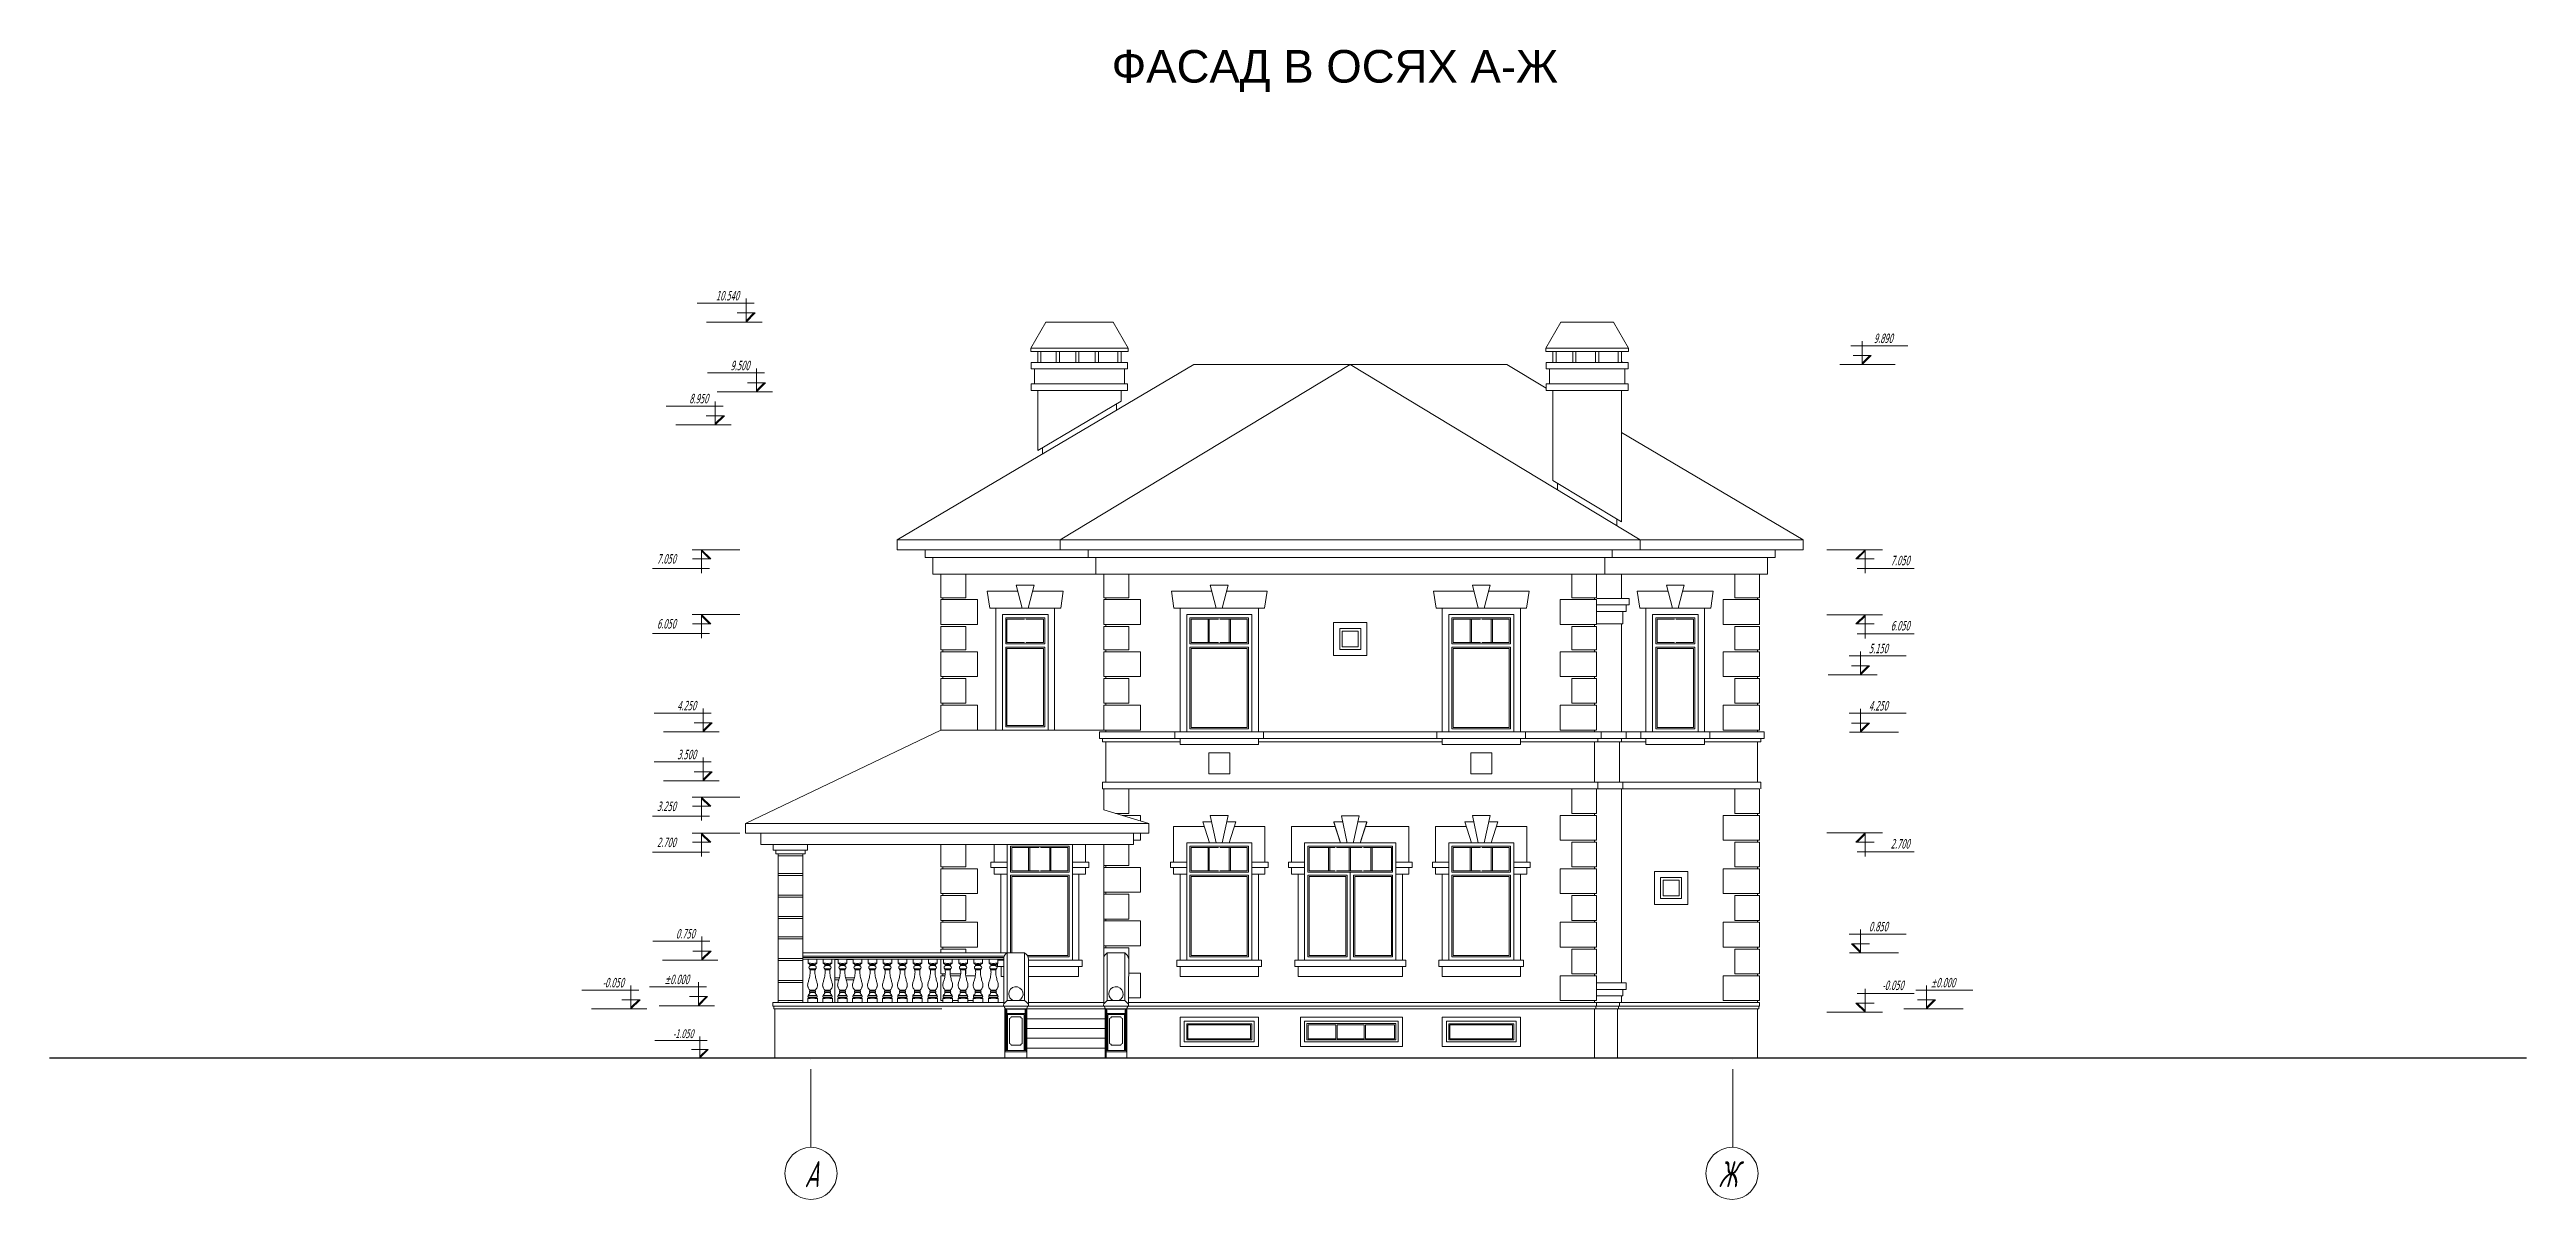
# Model space of a CAD drawing. Header units: millimetres. Extents: x 574812 to 785403, y 231698 to 285481.
# Drawn here: x 574812 to 612812, y 267091 to 284732 of the extents above; entities that cross this region are included whole.
import ezdxf
from ezdxf.enums import TextEntityAlignment as Align

# ---------------------------------------------------------------- set-up
doc = ezdxf.new("R2010")
doc.units = ezdxf.units.MM
doc.linetypes.add('ACAD_ISO04W100', pattern=[30, 24, -3, 0, -3])
doc.layers.add('OSI', color=154, linetype='Continuous')
for name, color, linetype, lineweight in [('WALL-outdoor', 14, 'Continuous', 30), ('Баллюстрада', 7, 'Continuous', 5), ('ОТМЕТКИ', 240, 'Continuous', 5)]:
    doc.layers.add(name, color=color, linetype=linetype, lineweight=lineweight)
doc.styles.get("Standard").update_dxf_attribs({"font": 'TAHOMA.TTF', "width": 0.6, "oblique": 15, "height": 220})
doc.styles.add('style4', font='ARIAL.TTF', dxfattribs={"height": 200})

msp = doc.modelspace()

# ---------------------------------------------------------------- texts
at = {"style": 'style4'}
msp.add_text('ФАСАД В ОСЯХ А-Ж', height=500, dxfattribs=at).set_placement((594530.9, 284474.9), align=Align.MIDDLE_CENTER)
at = {"layer": 'OSI', "char_height": 400, "attachment_point": 1}
for s, insert in [('{\\Fromans.shx|c204;А}', (586393.3, 267679.3)), ('{\\Fromans.shx|c204;Ж}', (600416.2, 267679.3))]:
    msp.add_mtext(s, dxfattribs=dict(at, insert=insert))
at = {"layer": 'ОТМЕТКИ', "linetype": 'ByBlock', "ltscale": 10}
for s, insert, char_height, width, attachment_point in [('10.540', (585391.4, 281027.8), 144, 698.4, 3), ('9.8{\\fTahoma|b0|i0|c204|p34;9}0', (603091.6, 280374.2), 144, 698.4, 3), ('9.500', (585551.8, 279957.4), 144, 698.4, 3), ('8.950', (584918.7, 279449.5), 144, 698.4, 3), ('7.0{\\fTahoma|b0|i0|c204|p34;5}0', (584131.1, 276991.1), 144, 698.4, 1), ('7.050', (603350.5, 276965.3), 144, 698.4, 3), ('6.050', (584131.1, 275994.6), 144, 698.4, 1), ('6.050', (603350.5, 275964.6), 144, 698.4, 3), ('5.1{\\fTahoma|b0|i0|c204|p34;5}0', (602723.8, 275615.1), 144, 698.4, 1), ('4.250', (584732.9, 274739.3), 144, 698.4, 3), ('4.2{\\fTahoma|b0|i0|c204|p34;5}0', (602723.8, 274736), 144, 698.4, 1), ('3.500', (584732.9, 273989.3), 144, 698.4, 3), ('3.2{\\fTahoma|b0|i0|c204|p34;5}0', (584131.1, 273194.6), 144, 698.4, 1), ('2.700', (584131.1, 272641.2), 144, 698.4, 1), ('2.7{\\fTahoma|b0|i0|c204|p34;0}0', (603350.5, 272618.8), 144, 698.4, 3), ('0.850', (602723.8, 271349.1), 144, 698.4, 1), ('0.750', (584714.2, 271239.3), 144, 698.4, 3), ('-0.{\\fTahoma|b0|i0|c204|p34;05}0', (583624.8, 270489.3), 144, 698.4, 3), ('±0.000', (584247.3, 270539.3), 144, 698.4, 1), ('-0.050', (603257.6, 270448.4), 144, 698.4, 3), ('±0.000', (603672.3, 270489.3), 144, 698.4, 1), ('-1.050', (584692.2, 269699.6), 132, 640.2, 3)]:
    msp.add_mtext(s, dxfattribs=dict(at, insert=insert, char_height=char_height, width=width, attachment_point=attachment_point))

# ---------------------------------------------------------------- linework, layer by layer
at = {"layer": 'OSI', "linetype": 'ACAD_ISO04W100', "lineweight": 9, "ltscale": 50}
for p, q in [((586494.2, 267891.1), (586494.2, 269263.1)), ((600635.2, 267891.1), (600635.2, 269263.1))]:
    msp.add_line(p, q, dxfattribs=at)
at = {"layer": 'OSI', "lineweight": 20}
for centre in [(586494.2, 267491.1), (600624.1, 267491.1)]:
    msp.add_circle(centre, 400, dxfattribs=at)
at = {"layer": 'WALL-outdoor', "lineweight": 9}
for p, q in [((589864.5, 280151.6), (590095.5, 280551.6)), ((589864.5, 280151.6), (590095.5, 280551.6)), ((590095.5, 280551.6), (591129.3, 280551.6)), ((590740, 280551.6), (590890.4, 280551.6)), ((591360.2, 280151.6), (591129.3, 280551.6)), ((591360.2, 280151.6), (591129.3, 280551.6)), ((597766.7, 280151.6), (597997.7, 280551.6)), ((597766.7, 280151.6), (597997.7, 280551.6)), ((597997.7, 280551.6), (598805.3, 280551.6)), ((598066.4, 280551.6), (598566.4, 280551.6)), ((599036.2, 280151.6), (598805.3, 280551.6)), ((599036.2, 280151.6), (598805.3, 280551.6)), ((589864.5, 280151.6), (589864.5, 280101.6)), ((589864.5, 280151.6), (589864.5, 280101.6)), ((589864.5, 280151.6), (591360.2, 280151.6)), ((589864.5, 280101.6), (591360.2, 280101.6)), ((589972.1, 279931.6), (589972.1, 280101.6)), ((589972.1, 279931.6), (589972.1, 280101.6)), ((590022.1, 279931.6), (590022.1, 280101.6)), ((590022.1, 279931.6), (590022.1, 280101.6)), ((590256.1, 279931.6), (590256.1, 280101.6)), ((590256.1, 279931.6), (590256.1, 280101.6)), ((590256.1, 279931.6), (590256.1, 280101.6)), ((590256.1, 279931.6), (590256.1, 280101.6)), ((590306.1, 279931.6), (590306.1, 280101.6)), ((590306.1, 279931.6), (590306.1, 280101.6)), ((590306.1, 279931.6), (590306.1, 280101.6)), ((590306.1, 279931.6), (590306.1, 280101.6)), ((590509, 280151.6), (591121.3, 280151.6)), ((590509, 280101.6), (591121.3, 280101.6)), ((590554.9, 279931.6), (590554.9, 280101.6)), ((590554.9, 279931.6), (590554.9, 280101.6)), ((590554.9, 279931.6), (590554.9, 280101.6)), ((590554.9, 279931.6), (590554.9, 280101.6)), ((590604.9, 279931.6), (590604.9, 280101.6)), ((590604.9, 279931.6), (590604.9, 280101.6)), ((590604.9, 279931.6), (590604.9, 280101.6)), ((590604.9, 279931.6), (590604.9, 280101.6)), ((590853.1, 279931.6), (590853.1, 280101.6)), ((590853.1, 279931.6), (590853.1, 280101.6)), ((590853.8, 279931.6), (590853.8, 280101.6)), ((590853.8, 279931.6), (590853.8, 280101.6)), ((590853.8, 279931.6), (590853.8, 280101.6)), ((590903.1, 279931.6), (590903.1, 280101.6)), ((590903.1, 279931.6), (590903.1, 280101.6)), ((590903.8, 279931.6), (590903.8, 280101.6)), ((590903.8, 279931.6), (590903.8, 280101.6)), ((590903.8, 279931.6), (590903.8, 280101.6)), ((591202.6, 279931.6), (591202.6, 280101.6)), ((591202.6, 279931.6), (591202.6, 280101.6)), ((591252.6, 279931.6), (591252.6, 280101.6)), ((591252.6, 279931.6), (591252.6, 280101.6)), ((591360.2, 280151.6), (591360.2, 280101.6)), ((591360.2, 280151.6), (591360.2, 280101.6)), ((597766.7, 280151.6), (599036.2, 280151.6)), ((597766.7, 280151.6), (597766.7, 280101.6)), ((597766.7, 280151.6), (597766.7, 280101.6)), ((597766.7, 280101.6), (599036.2, 280101.6)), ((597835.4, 280151.6), (598797.3, 280151.6)), ((597835.4, 280101.6), (598797.3, 280101.6)), ((597874.4, 279931.6), (597874.4, 280101.6)), ((597874.4, 279931.6), (597874.4, 280101.6)), ((597924.4, 279931.6), (597924.4, 280101.6)), ((597924.4, 279931.6), (597924.4, 280101.6)), ((598180.2, 279931.6), (598180.2, 280101.6)), ((598180.2, 279931.6), (598180.2, 280101.6)), ((598180.2, 279931.6), (598180.2, 280101.6)), ((598180.2, 279931.6), (598180.2, 280101.6)), ((598230.2, 279931.6), (598230.2, 280101.6)), ((598230.2, 279931.6), (598230.2, 280101.6)), ((598230.2, 279931.6), (598230.2, 280101.6)), ((598230.2, 279931.6), (598230.2, 280101.6)), ((598529, 279931.6), (598529, 280101.6)), ((598529, 279931.6), (598529, 280101.6)), ((598579, 279931.6), (598579, 280101.6)), ((598579, 279931.6), (598579, 280101.6)), ((598878.6, 279931.6), (598878.6, 280101.6)), ((598878.6, 279931.6), (598878.6, 280101.6)), ((598928.6, 279931.6), (598928.6, 280101.6)), ((598928.6, 279931.6), (598928.6, 280101.6)), ((599036.2, 280151.6), (599036.2, 280101.6)), ((599036.2, 280151.6), (599036.2, 280101.6)), ((587818.8, 277209.7), (592367.8, 279898)), ((589872.1, 279831.6), (589872.1, 279931.6)), ((589872.1, 279831.6), (589872.1, 279931.6)), ((589872.1, 279931.6), (591352.6, 279931.6)), ((589872.1, 279831.6), (591352.6, 279831.6)), ((589922.1, 279601.6), (589922.1, 279831.6)), ((589922.1, 279601.6), (589922.1, 279831.6)), ((590318.9, 277209.7), (594767.7, 279898)), ((590516.7, 279931.6), (591113.7, 279931.6)), ((590516.7, 279831.6), (591113.7, 279831.6)), ((591302.6, 279601.6), (591302.6, 279831.6)), ((591302.6, 279601.6), (591302.6, 279831.6)), ((591352.6, 279831.6), (591352.6, 279931.6)), ((591352.6, 279831.6), (591352.6, 279931.6)), ((592367.8, 279898), (597167.7, 279898)), ((599216.6, 277209.7), (594767.7, 279898)), ((597774.4, 279539.5), (597167.7, 279898)), ((597774.4, 279931.6), (599028.6, 279931.6)), ((597774.4, 279831.6), (597774.4, 279931.6)), ((597774.4, 279831.6), (597774.4, 279931.6)), ((597774.4, 279831.6), (599028.6, 279831.6)), ((597824.4, 279601.6), (597824.4, 279831.6)), ((597824.4, 279601.6), (597824.4, 279831.6)), ((597843.1, 279931.6), (598789.7, 279931.6)), ((597843.1, 279831.6), (598789.7, 279831.6)), ((598946.1, 279931.6), (598928.6, 279946.5)), ((598978.6, 279601.6), (598978.6, 279831.6)), ((598978.6, 279601.6), (598978.6, 279831.6)), ((599028.6, 279831.6), (599028.6, 279931.6)), ((599028.6, 279831.6), (599028.6, 279931.6)), ((589872.1, 279501.6), (589872.1, 279601.6)), ((589872.1, 279501.6), (589872.1, 279601.6)), ((589872.1, 279601.6), (591352.6, 279601.6)), ((589872.1, 279501.6), (591352.6, 279501.6)), ((589972.2, 279501.6), (589972.2, 278583.3)), ((589972.2, 278583.3), (591252.6, 279340)), ((590516.7, 279601.6), (591113.7, 279601.6)), ((590516.7, 279501.6), (591113.7, 279501.6)), ((591252.6, 279501.6), (591252.6, 279340)), ((591352.6, 279501.6), (591352.6, 279601.6)), ((591352.6, 279501.6), (591352.6, 279601.6)), ((597774.4, 279601.6), (599028.6, 279601.6)), ((597774.4, 279501.6), (597774.4, 279601.6)), ((597774.4, 279501.6), (597774.4, 279601.6)), ((597774.4, 279501.6), (599028.6, 279501.6)), ((597843.1, 279601.6), (598789.7, 279601.6)), ((597843.1, 279501.6), (598789.7, 279501.6)), ((597874.4, 279501.6), (597874.4, 278121.8)), ((598928.6, 279501.6), (598928.6, 277484.7)), ((599028.6, 279501.6), (599028.6, 279601.6)), ((599028.6, 279501.6), (599028.6, 279601.6)), ((591179, 279296.5), (591179, 279195.5)), ((590045.8, 278626.8), (590045.8, 278525.7)), ((601716.7, 277209.7), (598928.6, 278857.4)), ((598928.6, 277484.7), (597874.4, 278121.8)), ((597948, 278077.3), (597948, 277976.2)), ((598855, 277529.2), (598855, 277428.2)), ((587818.8, 277059.7), (587818.8, 277209.7)), ((601716.7, 277209.7), (587818.8, 277209.7)), ((601716.7, 277059.7), (587818.8, 277059.7)), ((588247.6, 276939.7), (588247.6, 277059.7)), ((590318.9, 277059.7), (590318.9, 277209.7)), ((590747.7, 276939.7), (590747.7, 277059.7)), ((598787.7, 276939.7), (598787.7, 277059.7)), ((599216.6, 277059.7), (599216.6, 277209.7)), ((601287.9, 276939.7), (601287.9, 277059.7)), ((601716.7, 277059.7), (601716.7, 277209.7)), ((601287.9, 276939.7), (588247.6, 276939.7)), ((588364.8, 276939.7), (588364.8, 276683.1)), ((601170.7, 276683.1), (588364.8, 276683.1)), ((588488.8, 276683.1), (588488.8, 276323.1)), ((588488.8, 276683.1), (588868.8, 276683.1)), ((588868.8, 276683.1), (588868.8, 276323.1)), ((590864.9, 276939.7), (590864.9, 276683.1)), ((590988.9, 276683.1), (590988.9, 276323.1)), ((590988.9, 276683.1), (590988.9, 276323.1)), ((590988.9, 276683.1), (591368.9, 276683.1)), ((591368.9, 276683.1), (591368.9, 276323.1)), ((598166.6, 276683.1), (598166.6, 276323.1)), ((598546.6, 276683.1), (598166.6, 276683.1)), ((598546.6, 276683.1), (598546.6, 276323.1)), ((598546.6, 276683.1), (598546.6, 276323.1)), ((598670.6, 276939.7), (598670.6, 276683.1)), ((598928.6, 276683.1), (598928.6, 276313.1)), ((600666.7, 276683.1), (600666.7, 276323.1)), ((601046.7, 276683.1), (600666.7, 276683.1)), ((601046.7, 276683.1), (601046.7, 276323.1)), ((601170.7, 276939.7), (601170.7, 276683.1)), ((588488.8, 276323.1), (588868.8, 276323.1)), ((588488.8, 276293.1), (588488.8, 275913.1)), ((588488.8, 276293.1), (589048.8, 276293.1)), ((588518.8, 276323.1), (588518.8, 276293.1)), ((589048.8, 276293.1), (589048.8, 275913.1)), ((589673.9, 276421.8), (589197.9, 276421.8)), ((589236.7, 276163.1), (589197.9, 276421.8)), ((589736, 276163.1), (589644.3, 276515.1)), ((589644.3, 276515.1), (589918.4, 276515.1)), ((589826.7, 276163.1), (589918.4, 276515.1)), ((589888.8, 276421.8), (590364.8, 276421.8)), ((590326, 276163.1), (590364.8, 276421.8)), ((590988.9, 276323.1), (591368.9, 276323.1)), ((590988.9, 276293.1), (590988.9, 275913.1)), ((590988.9, 276293.1), (591548.9, 276293.1)), ((590988.9, 276293.1), (590988.9, 275913.1)), ((591018.9, 276323.1), (591018.9, 276293.1)), ((591548.9, 276293.1), (591548.9, 275913.1)), ((592650.3, 276421.8), (592024.3, 276421.8)), ((592063.1, 276163.1), (592024.3, 276421.8)), ((592712.5, 276163.1), (592620.7, 276515.1)), ((592894.8, 276515.1), (592620.7, 276515.1)), ((592803.1, 276163.1), (592894.8, 276515.1)), ((592865.2, 276421.8), (593491.2, 276421.8)), ((593452.4, 276163.1), (593491.2, 276421.8)), ((596670.2, 276421.8), (596044.3, 276421.8)), ((596083.1, 276163.1), (596044.3, 276421.8)), ((596732.4, 276163.1), (596640.6, 276515.1)), ((596640.6, 276515.1), (596914.7, 276515.1)), ((596823, 276163.1), (596914.7, 276515.1)), ((596885.2, 276421.8), (597511.1, 276421.8)), ((597472.3, 276163.1), (597511.1, 276421.8)), ((597986.6, 276293.1), (597986.6, 275913.1)), ((598546.6, 276293.1), (597986.6, 276293.1)), ((598546.6, 276323.1), (598166.6, 276323.1)), ((598516.6, 276323.1), (598516.6, 276293.1)), ((598546.6, 276293.1), (598546.6, 275913.1)), ((598546.6, 276293.1), (598546.6, 275913.1)), ((599048.6, 276313.1), (598548.6, 276313.1)), ((598928.6, 276313.1), (598928.6, 276313.1)), ((599048.6, 276313.1), (599048.6, 276213.1)), ((599048.6, 276313.1), (599048.6, 276213.1)), ((599646.6, 276421.8), (599170.7, 276421.8)), ((599209.5, 276163.1), (599170.7, 276421.8)), ((599708.8, 276163.1), (599617.1, 276515.1)), ((599891.2, 276515.1), (599617.1, 276515.1)), ((599799.4, 276163.1), (599891.2, 276515.1)), ((599861.6, 276421.8), (600337.5, 276421.8)), ((600298.8, 276163.1), (600337.5, 276421.8)), ((600486.7, 276293.1), (600486.7, 275913.1)), ((601046.7, 276293.1), (600486.7, 276293.1)), ((601046.7, 276323.1), (600666.7, 276323.1)), ((601016.7, 276323.1), (601016.7, 276293.1)), ((601046.7, 276293.1), (601046.7, 275913.1)), ((588488.8, 275913.1), (589048.8, 275913.1)), ((588488.8, 275883.1), (588488.8, 275523.1)), ((588488.8, 275883.1), (588868.8, 275883.1)), ((588868.8, 275883.1), (588868.8, 275523.1)), ((589736, 276163.1), (589236.7, 276163.1)), ((589331.3, 274293.1), (589331.3, 276163.1)), ((589431.3, 276063.1), (589431.3, 274293.1)), ((589431.3, 276063.1), (590131.3, 276063.1)), ((589431.3, 276063.1), (589431.3, 274293.1)), ((589431.3, 276063.1), (590131.3, 276063.1)), ((589431.3, 276063.1), (589431.3, 274293.1)), ((589431.3, 276063.1), (590131.3, 276063.1)), ((589431.3, 276063.1), (589431.3, 276063.1)), ((589481.3, 276013.1), (589481.3, 275613.6)), ((589481.3, 276013.1), (590081.3, 276013.1)), ((589501.3, 275633.6), (589501.3, 275993.1)), ((589771.3, 275993.1), (589501.3, 275993.1)), ((589631.3, 276063.1), (589931.3, 276063.1)), ((589826.7, 276163.1), (589736, 276163.1)), ((590061.3, 275993.1), (589791.3, 275993.1)), ((589826.7, 276163.1), (590326, 276163.1)), ((590061.3, 275633.6), (590061.3, 275993.1)), ((590081.3, 275613.6), (590081.3, 276013.1)), ((590131.3, 276063.1), (590131.3, 274293.1)), ((590131.3, 276063.1), (590131.3, 274293.1)), ((590131.3, 276063.1), (590131.3, 274293.1)), ((590131.3, 276063.1), (590131.3, 274293.1)), ((590131.3, 276063.1), (590131.3, 276063.1)), ((590231.3, 274293.1), (590231.3, 276163.1)), ((590988.9, 275913.1), (591548.9, 275913.1)), ((590988.9, 275883.1), (590988.9, 275523.1)), ((590988.9, 275883.1), (591368.9, 275883.1)), ((590988.9, 275883.1), (590988.9, 275523.1)), ((591018.9, 275913.1), (591018.9, 275883.1)), ((591368.9, 275883.1), (591368.9, 275523.1)), ((592712.5, 276163.1), (592063.1, 276163.1)), ((592157.8, 274263.1), (592157.8, 276163.1)), ((592257.8, 276063.1), (592257.8, 274263.1)), ((593257.8, 276063.1), (592257.8, 276063.1)), ((592257.8, 276063.1), (592257.8, 274263.1)), ((593257.8, 276063.1), (592257.8, 276063.1)), ((592257.8, 276063.1), (592257.8, 274263.1)), ((593257.8, 276063.1), (592257.8, 276063.1)), ((592257.8, 276063.1), (592257.8, 274263.1)), ((592257.8, 276063.1), (592257.8, 276063.1)), ((593207.8, 276013.1), (592307.8, 276013.1)), ((592307.8, 275613.6), (592307.8, 276013.1)), ((592327.8, 275993.1), (592747.8, 275993.1)), ((592327.8, 275633.6), (592327.8, 275993.1)), ((592585.3, 275993.1), (592585.3, 275633.6)), ((592605.3, 275993.1), (592605.3, 275633.6)), ((592907.8, 276063.1), (592607.8, 276063.1)), ((592712.5, 276163.1), (592803.1, 276163.1)), ((592767.8, 275993.1), (593187.8, 275993.1)), ((592803.1, 276163.1), (593452.4, 276163.1)), ((592908.2, 275993.1), (592908.2, 275633.6)), ((592928.2, 275993.1), (592928.2, 275633.6)), ((593187.8, 275633.6), (593187.8, 275993.1)), ((593207.8, 276013.1), (593207.8, 275613.6)), ((593257.8, 276063.1), (593257.8, 274263.1)), ((593257.8, 276063.1), (593257.8, 274263.1)), ((593257.8, 276063.1), (593257.8, 274263.1)), ((593257.8, 276063.1), (593257.8, 276063.1)), ((593357.8, 274263.1), (593357.8, 276163.1)), ((594512.5, 275942.7), (595023, 275942.7)), ((594512.5, 275942.7), (594512.5, 275437.3)), ((595023, 275437.3), (595023, 275942.7)), ((596732.4, 276163.1), (596083.1, 276163.1)), ((596177.7, 274263.1), (596177.7, 276163.1)), ((596277.7, 276063.1), (596277.7, 274263.1)), ((596277.7, 276063.1), (597277.7, 276063.1)), ((596277.7, 276063.1), (596277.7, 274263.1)), ((596277.7, 276063.1), (597277.7, 276063.1)), ((596277.7, 276063.1), (596277.7, 274263.1)), ((596277.7, 276063.1), (597277.7, 276063.1)), ((596277.7, 276063.1), (596277.7, 276063.1)), ((596327.7, 276013.1), (596327.7, 275613.6)), ((596327.7, 276013.1), (597227.7, 276013.1)), ((596347.7, 275633.6), (596347.7, 275993.1)), ((596767.7, 275993.1), (596347.7, 275993.1)), ((596607.2, 275993.1), (596607.2, 275633.6)), ((596627.2, 275993.1), (596627.2, 275633.6)), ((596627.7, 276063.1), (596927.7, 276063.1)), ((596823, 276163.1), (596732.4, 276163.1)), ((597207.7, 275993.1), (596787.7, 275993.1)), ((596823, 276163.1), (597472.3, 276163.1)), ((596930.1, 275993.1), (596930.1, 275633.6)), ((596950.1, 275993.1), (596950.1, 275633.6)), ((597207.7, 275633.6), (597207.7, 275993.1)), ((597227.7, 275613.6), (597227.7, 276013.1)), ((597277.7, 276063.1), (597277.7, 274263.1)), ((597277.7, 276063.1), (597277.7, 274263.1)), ((597277.7, 276063.1), (597277.7, 274263.1)), ((597277.7, 276063.1), (597277.7, 274263.1)), ((597277.7, 276063.1), (597277.7, 276063.1)), ((597377.7, 274263.1), (597377.7, 276163.1)), ((598546.6, 275913.1), (597986.6, 275913.1)), ((598166.6, 275883.1), (598166.6, 275523.1)), ((598546.6, 275883.1), (598166.6, 275883.1)), ((598516.6, 275913.1), (598516.6, 275883.1)), ((598546.6, 275883.1), (598546.6, 275523.1)), ((598546.6, 275883.1), (598546.6, 275523.1)), ((599048.6, 276213.1), (598548.6, 276213.1)), ((598998.6, 276113.1), (598548.6, 276113.1)), ((598948.6, 275923.1), (598548.6, 275923.1)), ((598928.8, 274263.1), (598928.8, 275923.1)), ((598948.6, 276113.1), (598948.6, 275923.1)), ((598998.6, 276213.1), (598998.6, 276113.1)), ((598998.6, 276213.1), (598998.6, 276113.1)), ((599708.8, 276163.1), (599209.5, 276163.1)), ((599304.1, 274263.1), (599304.1, 276163.1)), ((599404.1, 276063.1), (599404.1, 274263.1)), ((600104.1, 276063.1), (599404.1, 276063.1)), ((599404.1, 276063.1), (599404.1, 274263.1)), ((600104.1, 276063.1), (599404.1, 276063.1)), ((599404.1, 276063.1), (599404.1, 274263.1)), ((600104.1, 276063.1), (599404.1, 276063.1)), ((599404.1, 276063.1), (599404.1, 274263.1)), ((599404.1, 276063.1), (599404.1, 276063.1)), ((600054.1, 276013.1), (599454.1, 276013.1)), ((599454.1, 275613.6), (599454.1, 276013.1)), ((599474.1, 275993.1), (599744.1, 275993.1)), ((599474.1, 275633.6), (599474.1, 275993.1)), ((599904.1, 276063.1), (599604.1, 276063.1)), ((599708.8, 276163.1), (599799.4, 276163.1)), ((599764.1, 275993.1), (600034.1, 275993.1)), ((599799.4, 276163.1), (600298.8, 276163.1)), ((600034.1, 275633.6), (600034.1, 275993.1)), ((600054.1, 276013.1), (600054.1, 275613.6)), ((600104.1, 276063.1), (600104.1, 274263.1)), ((600104.1, 276063.1), (600104.1, 274263.1)), ((600104.1, 276063.1), (600104.1, 274263.1)), ((600104.1, 276063.1), (600104.1, 276063.1)), ((600204.1, 274263.1), (600204.1, 276163.1)), ((601046.7, 275913.1), (600486.7, 275913.1)), ((600666.7, 275883.1), (600666.7, 275523.1)), ((601046.7, 275883.1), (600666.7, 275883.1)), ((601046.7, 275883.1), (601046.7, 275523.1)), ((588488.8, 275523.1), (588868.8, 275523.1)), ((588518.8, 275523.1), (588518.8, 275493.1)), ((590081.3, 275613.6), (589481.3, 275613.6)), ((590081.3, 275563.6), (589481.3, 275563.6)), ((589481.3, 275563.6), (589481.3, 274343.1)), ((589481.3, 275163.1), (589481.3, 275533.8)), ((589501.3, 275633.6), (589771.3, 275633.6)), ((589501.3, 274363.1), (589501.3, 275543.6)), ((590061.3, 275543.6), (589501.3, 275543.6)), ((589791.3, 275633.6), (590061.3, 275633.6)), ((590061.3, 274363.1), (590061.3, 275543.6)), ((590081.3, 274343.1), (590081.3, 275563.6)), ((590988.9, 275523.1), (591368.9, 275523.1)), ((591018.9, 275523.1), (591018.9, 275493.1)), ((592307.8, 275613.6), (593207.8, 275613.6)), ((592307.8, 274313.1), (592307.8, 275563.6)), ((592307.8, 275563.6), (593207.8, 275563.6)), ((592747.8, 275633.6), (592327.8, 275633.6)), ((592327.8, 274333.1), (592327.8, 275543.6)), ((592327.8, 275543.6), (593187.8, 275543.6)), ((593187.8, 275633.6), (592767.8, 275633.6)), ((593187.8, 274333.1), (593187.8, 275543.6)), ((593207.8, 275563.6), (593207.8, 274313.1)), ((593207.8, 275163.1), (593207.8, 275533.8)), ((594605.2, 275850), (594930.2, 275850)), ((594605.2, 275850), (594605.2, 275530)), ((594605.2, 275530), (594930.2, 275530)), ((594645.2, 275810), (594890.2, 275810)), ((594645.2, 275810), (594645.2, 275570)), ((594645.2, 275570), (594890.2, 275570)), ((594890.2, 275570), (594890.2, 275810)), ((594930.2, 275530), (594930.2, 275850)), ((597227.7, 275613.6), (596327.7, 275613.6)), ((597227.7, 275563.6), (596327.7, 275563.6)), ((596327.7, 275563.6), (596327.7, 274313.1)), ((596327.7, 275163.1), (596327.7, 275533.8)), ((596347.7, 275633.6), (596767.7, 275633.6)), ((596347.7, 274333.1), (596347.7, 275543.6)), ((597207.7, 275543.6), (596347.7, 275543.6)), ((596787.7, 275633.6), (597207.7, 275633.6)), ((597207.7, 274333.1), (597207.7, 275543.6)), ((597227.7, 274313.1), (597227.7, 275563.6)), ((598546.6, 275523.1), (598166.6, 275523.1)), ((598516.6, 275523.1), (598516.6, 275493.1)), ((599454.1, 275613.6), (600054.1, 275613.6)), ((599454.1, 274313.1), (599454.1, 275563.6)), ((599454.1, 275563.6), (600054.1, 275563.6)), ((599744.1, 275633.6), (599474.1, 275633.6)), ((599474.1, 274333.1), (599474.1, 275543.6)), ((599474.1, 275543.6), (600034.1, 275543.6)), ((600034.1, 275633.6), (599764.1, 275633.6)), ((600034.1, 274333.1), (600034.1, 275543.6)), ((600054.1, 275563.6), (600054.1, 274313.1)), ((600054.1, 275163.1), (600054.1, 275533.8)), ((601046.7, 275523.1), (600666.7, 275523.1)), ((601016.7, 275523.1), (601016.7, 275493.1)), ((588488.8, 275493.1), (588488.8, 275113.1)), ((588488.8, 275493.1), (589048.8, 275493.1)), ((589048.8, 275493.1), (589048.8, 275113.1)), ((590988.9, 275493.1), (590988.9, 275113.1)), ((590988.9, 275493.1), (591548.9, 275493.1)), ((590988.9, 275493.1), (590988.9, 275113.1)), ((591548.9, 275493.1), (591548.9, 275113.1)), ((594512.5, 275437.3), (595023, 275437.3)), ((597986.6, 275493.1), (597986.6, 275113.1)), ((598546.6, 275493.1), (597986.6, 275493.1)), ((598546.6, 275493.1), (598546.6, 275113.1)), ((598546.6, 275493.1), (598546.6, 275113.1)), ((600486.7, 275493.1), (600486.7, 275113.1)), ((601046.7, 275493.1), (600486.7, 275493.1)), ((601046.7, 275493.1), (601046.7, 275113.1)), ((588488.8, 275113.1), (589048.8, 275113.1)), ((588488.8, 275083.1), (588488.8, 274703.1)), ((588488.8, 275083.1), (588868.8, 275083.1)), ((588518.8, 275113.1), (588518.8, 275083.1)), ((588868.8, 275083.1), (588868.8, 274703.1)), ((590988.9, 275113.1), (591548.9, 275113.1)), ((590988.9, 275083.1), (590988.9, 274703.1)), ((590988.9, 275083.1), (591368.9, 275083.1)), ((590988.9, 275083.1), (590988.9, 274914.8)), ((591018.9, 275113.1), (591018.9, 275083.1)), ((591368.9, 275083.1), (591368.9, 274703.1)), ((598546.6, 275113.1), (597986.6, 275113.1)), ((598166.6, 275083.1), (598166.6, 274703.1)), ((598546.6, 275083.1), (598166.6, 275083.1)), ((598516.6, 275113.1), (598516.6, 275083.1)), ((598546.6, 275083.1), (598546.6, 274703.1)), ((598546.6, 275083.1), (598546.6, 274914.8)), ((601046.7, 275113.1), (600486.7, 275113.1)), ((600666.7, 275083.1), (600666.7, 274703.1)), ((601046.7, 275083.1), (600666.7, 275083.1)), ((601016.7, 275113.1), (601016.7, 275083.1)), ((601046.7, 275083.1), (601046.7, 274703.1)), ((588488.8, 274703.1), (588868.8, 274703.1)), ((588488.8, 274673.1), (588488.8, 274293.1)), ((588488.8, 274673.1), (589048.8, 274673.1)), ((588518.8, 274703.1), (588518.8, 274673.1)), ((589048.8, 274673.1), (589048.8, 274293.1)), ((590061.3, 274363.1), (589501.3, 274363.1)), ((590988.9, 274703.1), (591368.9, 274703.1)), ((590988.9, 274673.1), (591548.9, 274673.1)), ((590988.9, 274673.1), (590988.9, 274296.9)), ((591018.9, 274703.1), (591018.9, 274673.1)), ((591548.9, 274673.1), (591548.9, 274293.1)), ((597986.6, 274673.1), (597986.6, 274293.1)), ((598546.6, 274673.1), (597986.6, 274673.1)), ((598546.6, 274703.1), (598166.6, 274703.1)), ((598516.6, 274703.1), (598516.6, 274673.1)), ((598546.6, 274673.1), (598546.6, 274296.9)), ((600486.7, 274673.1), (600486.7, 274293.1)), ((601046.7, 274673.1), (600486.7, 274673.1)), ((601046.7, 274703.1), (600666.7, 274703.1)), ((601016.7, 274703.1), (601016.7, 274673.1)), ((601046.7, 274673.1), (601046.7, 274293.1)), ((585488.8, 272859.8), (588488.8, 274293.1)), ((588488.8, 274293.1), (589048.8, 274293.1)), ((588488.8, 274293.1), (590988.9, 274293.1)), ((589481.3, 274343.1), (590081.3, 274343.1)), ((601116.7, 274263.1), (590918.9, 274263.1)), ((590918.9, 274263.1), (590918.9, 274163.1)), ((590918.9, 274263.1), (590918.9, 274163.1)), ((601116.7, 274163.1), (590918.9, 274163.1)), ((590968.9, 274113.1), (590968.9, 274163.1)), ((590968.9, 274113.1), (590968.9, 274163.1)), ((592157.8, 274113.1), (590968.9, 274113.1)), ((590991.2, 274293.1), (591548.9, 274293.1)), ((591018.9, 274293.1), (591018.9, 274263.1)), ((591018.9, 274113.1), (591018.9, 273493.1)), ((592057.8, 274263.1), (593457.8, 274263.1)), ((592078.1, 274263.1), (592078.1, 274163.1)), ((592157.8, 274070.4), (592157.8, 274163.1)), ((592157.8, 274163.1), (592157.8, 274070.4)), ((592157.8, 274070.4), (593357.8, 274070.4)), ((593407.8, 274263.1), (592183.7, 274263.1)), ((592183.7, 274163.1), (593407.8, 274163.1)), ((593257.8, 274263.1), (592257.8, 274263.1)), ((593257.8, 274263.1), (592257.8, 274263.1)), ((593257.8, 274263.1), (592257.8, 274263.1)), ((593207.8, 274313.1), (592307.8, 274313.1)), ((592327.8, 274333.1), (593187.8, 274333.1)), ((593357.8, 274070.4), (593357.8, 274163.1)), ((593357.8, 274163.1), (593357.8, 274070.4)), ((596177.7, 274113.1), (593357.8, 274113.1)), ((593437.4, 274263.1), (593437.4, 274163.1)), ((597477.7, 274263.1), (596077.7, 274263.1)), ((596098.1, 274263.1), (596098.1, 274163.1)), ((596127.7, 274263.1), (597351.8, 274263.1)), ((597351.8, 274163.1), (596127.7, 274163.1)), ((596177.7, 274070.4), (596177.7, 274163.1)), ((596177.7, 274163.1), (596177.7, 274070.4)), ((597377.7, 274070.4), (596177.7, 274070.4)), ((596277.7, 274263.1), (597277.7, 274263.1)), ((596277.7, 274263.1), (597277.7, 274263.1)), ((596277.7, 274263.1), (597277.7, 274263.1)), ((596327.7, 274313.1), (597227.7, 274313.1)), ((597207.7, 274333.1), (596347.7, 274333.1)), ((597377.7, 274070.4), (597377.7, 274163.1)), ((597377.7, 274163.1), (597377.7, 274070.4)), ((599304.1, 274113.1), (597377.7, 274113.1)), ((597457.3, 274263.1), (597457.3, 274163.1)), ((598544.3, 274293.1), (597986.6, 274293.1)), ((598516.6, 274293.1), (598516.6, 274263.1)), ((598516.6, 274113.1), (598516.6, 273493.1)), ((598566.6, 274113.1), (598566.6, 274163.1)), ((598566.6, 274113.1), (598566.6, 274163.1)), ((598616.6, 274263.1), (598616.6, 274163.1)), ((598616.6, 274263.1), (598616.6, 274163.1)), ((598898.8, 274113.1), (598898.8, 273493.1)), ((598928.8, 274113.1), (598928.8, 274163.1)), ((598998.6, 274263.1), (598998.6, 274163.1)), ((598998.6, 274263.1), (598998.6, 274163.1)), ((600010.4, 274263.1), (599028.8, 274263.1)), ((600010.4, 274263.1), (599028.8, 274263.1)), ((600010.4, 274263.1), (599028.8, 274263.1)), ((599224.5, 274263.1), (599224.5, 274163.1)), ((599304.1, 274070.4), (599304.1, 274163.1)), ((599304.1, 274163.1), (599304.1, 274070.4)), ((599304.1, 274070.4), (600204.1, 274070.4)), ((600254.1, 274263.1), (599330, 274263.1)), ((599330, 274163.1), (600254.1, 274163.1)), ((600104.1, 274263.1), (599404.1, 274263.1)), ((600104.1, 274263.1), (599404.1, 274263.1)), ((600104.1, 274263.1), (599404.1, 274263.1)), ((600054.1, 274313.1), (599454.1, 274313.1)), ((599474.1, 274333.1), (600034.1, 274333.1)), ((600204.1, 274070.4), (600204.1, 274163.1)), ((600204.1, 274163.1), (600204.1, 274070.4)), ((601066.7, 274113.1), (600204.1, 274113.1)), ((600283.8, 274263.1), (600283.8, 274163.1)), ((601046.7, 274293.1), (600486.7, 274293.1)), ((601016.7, 274293.1), (601016.7, 274263.1)), ((601016.7, 274113.1), (601016.7, 273493.1)), ((601066.7, 274113.1), (601066.7, 274163.1)), ((601066.7, 274113.1), (601066.7, 274163.1)), ((601116.7, 274263.1), (601116.7, 274163.1)), ((601116.7, 274263.1), (601116.7, 274163.1)), ((592920.3, 273941.8), (592595.3, 273941.8)), ((592595.3, 273621.8), (592595.3, 273941.8)), ((592920.3, 273621.8), (592595.3, 273621.8)), ((592920.3, 273941.8), (592920.3, 273621.8)), ((596615.2, 273941.8), (596940.2, 273941.8)), ((596615.2, 273941.8), (596615.2, 273621.8)), ((596615.2, 273621.8), (596940.2, 273621.8)), ((596940.2, 273621.8), (596940.2, 273941.8)), ((598516.6, 273683.1), (598516.6, 273493.1)), ((601066.7, 273493.1), (590968.9, 273493.1)), ((590968.9, 273493.1), (590968.9, 273393.1)), ((590968.9, 273393.1), (591368.9, 273393.1)), ((590988.9, 273393.1), (591548.9, 273393.1)), ((590988.9, 273393.1), (591548.9, 273393.1)), ((590988.9, 273393.1), (590988.9, 273067.5)), ((591018.9, 273523.1), (591018.9, 273493.1)), ((591018.9, 273523.1), (591018.9, 273493.1)), ((591368.9, 273393.1), (591368.9, 273013.1)), ((591541.4, 273393.1), (591548.9, 273393.1)), ((591541.4, 273393.1), (591548.9, 273393.1)), ((600666.7, 273393.1), (591541.4, 273393.1)), ((598546.6, 273393.1), (597986.6, 273393.1)), ((598546.6, 273393.1), (597986.6, 273393.1)), ((598546.6, 273393.1), (598166.6, 273393.1)), ((598166.6, 273393.1), (598166.6, 273013.1)), ((598516.6, 273523.1), (598516.6, 273493.1)), ((598516.6, 273523.1), (598516.6, 273493.1)), ((598516.6, 273523.1), (598516.6, 273493.1)), ((598516.6, 273523.1), (598516.6, 273493.1)), ((598546.6, 273393.1), (598546.6, 273013.1)), ((598566.6, 273493.1), (598566.6, 273393.1)), ((598566.6, 273493.1), (598566.6, 273393.1)), ((598928.6, 273393.1), (598928.6, 270414.5)), ((598948.6, 273493.1), (598948.6, 273393.1)), ((601046.7, 273393.1), (600486.7, 273393.1)), ((601046.7, 273393.1), (600486.7, 273393.1)), ((601046.7, 273393.1), (600666.7, 273393.1)), ((600666.7, 273393.1), (600666.7, 273013.1)), ((601016.7, 273523.1), (601016.7, 273493.1)), ((601016.7, 273523.1), (601016.7, 273493.1)), ((601016.7, 273523.1), (601016.7, 273493.1)), ((601016.7, 273523.1), (601016.7, 273493.1)), ((601016.7, 273523.1), (601016.7, 273493.1)), ((601016.7, 273523.1), (601016.7, 273493.1)), ((601046.7, 273393.1), (601046.7, 273013.1)), ((601066.7, 273493.1), (601066.7, 273393.1)), ((601066.7, 273493.1), (601066.7, 273393.1)), ((601066.7, 273493.1), (601066.7, 273393.1)), ((586868.8, 272859.8), (585488.8, 272859.8)), ((585488.8, 272859.8), (585488.8, 272709.8)), ((585488.8, 272859.8), (585488.8, 272709.8)), ((591675.6, 272859.8), (586357.9, 272859.8)), ((591675.6, 272859.8), (590988.9, 273067.5)), ((591168.5, 273013.1), (591368.9, 273013.1)), ((591267.7, 272983.1), (591548.9, 272983.1)), ((591548.9, 272983.1), (591548.9, 272898.1)), ((591675.6, 272859.8), (591675.6, 272709.8)), ((591675.6, 272859.8), (591675.6, 272709.8)), ((592607.8, 272563.1), (592504.4, 272883.1)), ((592642.5, 272883.1), (592504.4, 272883.1)), ((592712.5, 272563.1), (592620.7, 272983.1)), ((592894.8, 272983.1), (592620.7, 272983.1)), ((592803.1, 272563.1), (592894.8, 272983.1)), ((593011.1, 272883.1), (592873, 272883.1)), ((592907.8, 272563.1), (593011.1, 272883.1)), ((594617.7, 272563.1), (594514.4, 272883.1)), ((594514.4, 272883.1), (594652.5, 272883.1)), ((594617.7, 272554.5), (594514.4, 272874.5)), ((594630.7, 272974.5), (594904.8, 272974.5)), ((594722.4, 272554.5), (594630.7, 272974.5)), ((594813, 272554.5), (594904.8, 272974.5)), ((594882.9, 272883.1), (595021.1, 272883.1)), ((594917.7, 272563.1), (595021.1, 272883.1)), ((594917.7, 272554.5), (595021.1, 272874.5)), ((596627.7, 272563.1), (596524.3, 272883.1)), ((596524.3, 272883.1), (596662.5, 272883.1)), ((596732.4, 272563.1), (596640.6, 272983.1)), ((596640.6, 272983.1), (596914.7, 272983.1)), ((596823, 272563.1), (596914.7, 272983.1)), ((596892.9, 272883.1), (597031, 272883.1)), ((596927.7, 272563.1), (597031, 272883.1)), ((597986.6, 272983.1), (597986.6, 272603.1)), ((597986.6, 272983.1), (597986.6, 272603.1)), ((598546.6, 272983.1), (597986.6, 272983.1)), ((598546.6, 273013.1), (598166.6, 273013.1)), ((598516.6, 273013.1), (598516.6, 272983.1)), ((598546.6, 272983.1), (598546.6, 272603.1)), ((598546.6, 272983.1), (598546.6, 272603.1)), ((600486.7, 272983.1), (600486.7, 272603.1)), ((600486.7, 272983.1), (600486.7, 272603.1)), ((601046.7, 272983.1), (600486.7, 272983.1)), ((601046.7, 273013.1), (600666.7, 273013.1)), ((601016.7, 273013.1), (601016.7, 272983.1)), ((601046.7, 272983.1), (601046.7, 272603.1)), ((601046.7, 272983.1), (601046.7, 272603.1)), ((585488.8, 272709.8), (586868.8, 272709.8)), ((585723, 272709.8), (585723, 272538.1)), ((586634.5, 272538.1), (585723, 272538.1)), ((585916.4, 272538.1), (585916.4, 272452.1)), ((586357.9, 272709.8), (591675.6, 272709.8)), ((586441.2, 272538.1), (586441.2, 272452.1)), ((591441.3, 272538.1), (586592.2, 272538.1)), ((587310.3, 272538.1), (586785.5, 272538.1)), ((588488.8, 272538.1), (588488.8, 272193.1)), ((588868.8, 272538.1), (588868.8, 272193.1)), ((589305.6, 272263.7), (589305.6, 272538.1)), ((589505.6, 272538.1), (589505.6, 270873)), ((589505.6, 272538.1), (589505.6, 270763.1)), ((589505.6, 272538.1), (589505.6, 270873)), ((590455.6, 272513.1), (589555.6, 272513.1)), ((589555.6, 272113.6), (589555.6, 272513.1)), ((589575.6, 272493.1), (589995.6, 272493.1)), ((589575.6, 272133.6), (589575.6, 272493.1)), ((589833.1, 272493.1), (589833.1, 272133.6)), ((589853.1, 272493.1), (589853.1, 272133.6)), ((590015.6, 272493.1), (590435.6, 272493.1)), ((590156, 272493.1), (590156, 272133.6)), ((590176, 272493.1), (590176, 272133.6)), ((590435.6, 272133.6), (590435.6, 272493.1)), ((590455.6, 272513.1), (590455.6, 272113.6)), ((590505.6, 272538.1), (590505.6, 270763.1)), ((590505.6, 272538.1), (590505.6, 270763.1)), ((590505.6, 272538.1), (590505.6, 270763.1)), ((590705.6, 272263.7), (590705.6, 272538.1)), ((590988.9, 272538.1), (590988.9, 272213.1)), ((591368.9, 272538.1), (591368.9, 272213.1)), ((591441.3, 272709.8), (591441.3, 272538.1)), ((591441.3, 272603.1), (591548.9, 272603.1)), ((591548.9, 272709.8), (591548.9, 272603.1)), ((592057.8, 272263.7), (592057.8, 272813.1)), ((592527, 272813.1), (592057.8, 272813.1)), ((592257.8, 272563.1), (592257.8, 270763.1)), ((593257.8, 272563.1), (592257.8, 272563.1)), ((592257.8, 272563.1), (592257.8, 270763.1)), ((593257.8, 272563.1), (592257.8, 272563.1)), ((592257.8, 272563.1), (592257.8, 270763.1)), ((593257.8, 272563.1), (592257.8, 272563.1)), ((592257.8, 272563.1), (592257.8, 270763.1)), ((593207.8, 272513.1), (592307.8, 272513.1)), ((592307.8, 272113.6), (592307.8, 272513.1)), ((592327.8, 272493.1), (592747.8, 272493.1)), ((592327.8, 272133.6), (592327.8, 272493.1)), ((592585.3, 272493.1), (592585.3, 272133.6)), ((592605.3, 272493.1), (592605.3, 272133.6)), ((592907.8, 272563.1), (592607.8, 272563.1)), ((592767.8, 272493.1), (593187.8, 272493.1)), ((592908.2, 272493.1), (592908.2, 272133.6)), ((592928.2, 272493.1), (592928.2, 272133.6)), ((593457.8, 272813.1), (592988.5, 272813.1)), ((593187.8, 272133.6), (593187.8, 272493.1)), ((593207.8, 272513.1), (593207.8, 272113.6)), ((593257.8, 272563.1), (593257.8, 270763.1)), ((593257.8, 272563.1), (593257.8, 270763.1)), ((593257.8, 272563.1), (593257.8, 270763.1)), ((593457.8, 272263.7), (593457.8, 272813.1)), ((593867.7, 272813.1), (594537, 272813.1)), ((593867.7, 272263.7), (593867.7, 272813.1)), ((594067.7, 272563.1), (595467.7, 272563.1)), ((594067.7, 272563.1), (594067.7, 270763.1)), ((594117.7, 272513.1), (594556.3, 272513.1)), ((594117.7, 272513.1), (594117.7, 272113.6)), ((594536.3, 272493.1), (594137.7, 272493.1)), ((594137.7, 272133.6), (594137.7, 272493.1)), ((594267.7, 272563.1), (595267.7, 272563.1)), ((594435.1, 272493.1), (594435.1, 272133.6)), ((594455.1, 272493.1), (594455.1, 272133.6)), ((594556.3, 272513.1), (594988.9, 272513.1)), ((594949, 272493.1), (594556.4, 272493.1)), ((594617.7, 272563.1), (594917.7, 272563.1)), ((594751.4, 272493.1), (594751.4, 272133.6)), ((594771.4, 272493.1), (594771.4, 272133.6)), ((594817.7, 272513.1), (595417.7, 272513.1)), ((595397.7, 272493.1), (594969, 272493.1)), ((594998.5, 272813.1), (595667.7, 272813.1)), ((595084.8, 272493.1), (595084.8, 272133.6)), ((595104.8, 272493.1), (595104.8, 272133.6)), ((595397.7, 272133.6), (595397.7, 272493.1)), ((595417.7, 272113.6), (595417.7, 272513.1)), ((595467.7, 272563.1), (595467.7, 270763.1)), ((595668.4, 272263.7), (595668.4, 272813.1)), ((596077.7, 272263.7), (596077.7, 272813.1)), ((596077.7, 272813.1), (596546.9, 272813.1)), ((596277.7, 272563.1), (596277.7, 270763.1)), ((596277.7, 272563.1), (597277.7, 272563.1)), ((596277.7, 272563.1), (596277.7, 270763.1)), ((596277.7, 272563.1), (597277.7, 272563.1)), ((596277.7, 272563.1), (596277.7, 270763.1)), ((596277.7, 272563.1), (597277.7, 272563.1)), ((596327.7, 272513.1), (596327.7, 272113.6)), ((596327.7, 272513.1), (597227.7, 272513.1)), ((596347.7, 272133.6), (596347.7, 272493.1)), ((596767.7, 272493.1), (596347.7, 272493.1)), ((596607.2, 272493.1), (596607.2, 272133.6)), ((596627.2, 272493.1), (596627.2, 272133.6)), ((596627.7, 272563.1), (596927.7, 272563.1)), ((597207.7, 272493.1), (596787.7, 272493.1)), ((596930.1, 272493.1), (596930.1, 272133.6)), ((596950.1, 272493.1), (596950.1, 272133.6)), ((597008.4, 272813.1), (597477.7, 272813.1)), ((597207.7, 272133.6), (597207.7, 272493.1)), ((597227.7, 272113.6), (597227.7, 272513.1)), ((597277.7, 272563.1), (597277.7, 270763.1)), ((597277.7, 272563.1), (597277.7, 270763.1)), ((597277.7, 272563.1), (597277.7, 270763.1)), ((597277.7, 272563.1), (597277.7, 270763.1)), ((597477.7, 272263.7), (597477.7, 272813.1)), ((598546.6, 272603.1), (597986.6, 272603.1)), ((598546.6, 272603.1), (597986.6, 272603.1)), ((598546.6, 272573.1), (598166.6, 272573.1)), ((598166.6, 272573.1), (598166.6, 272193.1)), ((598516.6, 272603.1), (598516.6, 272573.1)), ((598546.6, 272573.1), (598546.6, 272193.1)), ((601046.7, 272603.1), (600486.7, 272603.1)), ((601046.7, 272603.1), (600486.7, 272603.1)), ((601046.7, 272573.1), (600666.7, 272573.1)), ((600666.7, 272573.1), (600666.7, 272193.1)), ((601016.7, 272603.1), (601016.7, 272573.1)), ((601046.7, 272573.1), (601046.7, 272193.1)), ((586441.2, 272452.1), (585916.4, 272452.1)), ((585953.5, 272452.1), (585953.5, 272391.5)), ((586404.1, 272391.5), (585953.5, 272391.5)), ((585988.8, 272391.5), (585988.8, 270113.1)), ((586368.8, 272361.5), (585988.8, 272361.5)), ((586368.8, 272089.3), (585988.8, 272089.3)), ((586368.8, 272391.5), (586368.8, 270113.1)), ((586404.1, 272452.1), (586404.1, 272391.5)), ((588488.8, 272193.1), (588868.8, 272193.1)), ((588488.8, 272163.1), (589048.8, 272163.1)), ((588488.8, 272163.1), (588488.8, 271783.1)), ((588518.8, 272193.1), (588518.8, 272163.1)), ((589048.8, 272163.1), (589048.8, 271783.1)), ((589255.6, 272183.7), (589255.6, 272263.7)), ((589505.6, 272263.7), (589255.6, 272263.7)), ((589505.6, 272183.7), (589255.6, 272183.7)), ((589305.6, 272083.8), (589305.6, 272183.7)), ((589305.6, 272083.8), (589505.6, 272083.8)), ((589405.6, 270873), (589405.6, 272083.8)), ((589555.6, 272113.6), (590455.6, 272113.6)), ((589995.6, 272133.6), (589575.6, 272133.6)), ((590435.6, 272133.6), (590015.6, 272133.6)), ((590505.6, 272263.7), (590755.6, 272263.7)), ((590505.6, 272183.7), (590755.6, 272183.7)), ((590705.6, 272083.8), (590505.6, 272083.8)), ((590605.6, 270763.1), (590605.6, 272083.8)), ((590705.6, 272083.8), (590705.6, 272183.7)), ((590755.6, 272183.7), (590755.6, 272263.7)), ((590988.9, 272391.5), (590988.9, 270087.7)), ((590988.9, 272213.1), (591368.9, 272213.1)), ((590988.9, 272183.1), (590988.9, 271803.1)), ((590988.9, 272183.1), (591548.9, 272183.1)), ((591018.9, 272213.1), (591018.9, 272183.1)), ((591548.9, 272183.1), (591548.9, 271803.1)), ((592007.8, 272183.7), (592007.8, 272263.7)), ((592257.8, 272263.7), (592007.8, 272263.7)), ((592257.8, 272183.7), (592007.8, 272183.7)), ((592057.8, 272083.8), (592057.8, 272183.7)), ((592057.8, 272083.8), (592257.8, 272083.8)), ((592157.8, 270763.1), (592157.8, 272083.8)), ((592307.8, 272113.6), (593207.8, 272113.6)), ((592747.8, 272133.6), (592327.8, 272133.6)), ((593187.8, 272133.6), (592767.8, 272133.6)), ((593257.8, 272263.7), (593507.8, 272263.7)), ((593257.8, 272183.7), (593507.8, 272183.7)), ((593457.8, 272083.8), (593257.8, 272083.8)), ((593357.8, 270763.1), (593357.8, 272083.8)), ((593457.8, 272083.8), (593457.8, 272183.7)), ((593507.8, 272183.7), (593507.8, 272263.7)), ((593817.7, 272183.7), (593817.7, 272263.7)), ((594067.7, 272263.7), (593817.7, 272263.7)), ((594067.7, 272183.7), (593817.7, 272183.7)), ((593867.7, 272083.8), (593867.7, 272183.7)), ((594067.7, 272083.8), (593867.7, 272083.8)), ((593967.7, 270763.1), (593967.7, 272083.8)), ((594117.7, 272113.6), (594556.3, 272113.6)), ((594536.3, 272133.6), (594137.7, 272133.6)), ((594556.3, 272113.6), (594988.9, 272113.6)), ((594949, 272133.6), (594556.4, 272133.6)), ((594767.7, 270763.1), (594767.7, 272113.6)), ((595417.7, 272113.6), (594767.7, 272113.6)), ((594969, 272133.6), (595397.7, 272133.6)), ((595467.7, 272263.7), (595717.7, 272263.7)), ((595467.7, 272183.7), (595717.7, 272183.7)), ((595467.7, 272083.8), (595667.7, 272083.8)), ((595567.7, 270763.1), (595567.7, 272083.8)), ((595668.4, 272083.8), (595668.4, 272183.7)), ((595717.7, 272183.7), (595717.7, 272263.7)), ((596027.7, 272183.7), (596027.7, 272263.7)), ((596277.7, 272263.7), (596027.7, 272263.7)), ((596277.7, 272183.7), (596027.7, 272183.7)), ((596077.7, 272083.8), (596077.7, 272183.7)), ((596077.7, 272083.8), (596277.7, 272083.8)), ((596177.7, 270763.1), (596177.7, 272083.8)), ((597227.7, 272113.6), (596327.7, 272113.6)), ((596347.7, 272133.6), (596767.7, 272133.6)), ((596787.7, 272133.6), (597207.7, 272133.6)), ((597277.7, 272263.7), (597527.7, 272263.7)), ((597277.7, 272183.7), (597527.7, 272183.7)), ((597477.7, 272083.8), (597277.7, 272083.8)), ((597377.7, 270763.1), (597377.7, 272083.8)), ((597477.7, 272083.8), (597477.7, 272183.7)), ((597527.7, 272183.7), (597527.7, 272263.7)), ((598546.6, 272163.1), (597986.6, 272163.1)), ((597986.6, 272163.1), (597986.6, 271783.1)), ((598546.6, 272193.1), (598166.6, 272193.1)), ((598516.6, 272193.1), (598516.6, 272163.1)), ((598546.6, 272163.1), (598546.6, 271783.1)), ((599944.4, 272121.8), (599434, 272121.8)), ((599434, 271616.3), (599434, 272121.8)), ((599944.4, 272121.8), (599944.4, 271616.3)), ((601046.7, 272163.1), (600486.7, 272163.1)), ((600486.7, 272163.1), (600486.7, 271783.1)), ((601046.7, 272193.1), (600666.7, 272193.1)), ((601016.7, 272193.1), (601016.7, 272163.1)), ((601046.7, 272163.1), (601046.7, 271783.1)), ((586368.8, 272059.3), (585988.8, 272059.3)), ((586368.8, 271759.5), (585988.8, 271759.5)), ((585988.8, 271753.1), (585988.8, 271373.1)), ((586368.8, 271729.5), (585988.8, 271729.5)), ((588488.8, 271783.1), (589048.8, 271783.1)), ((588488.8, 271753.1), (588868.8, 271753.1)), ((588488.8, 271753.1), (588488.8, 271373.1)), ((588518.8, 271783.1), (588518.8, 271753.1)), ((588868.8, 271753.1), (588868.8, 271373.1)), ((589555.6, 270873), (589555.6, 272063.6)), ((589555.6, 272063.6), (590455.6, 272063.6)), ((589575.6, 270873), (589575.6, 272043.6)), ((589575.6, 272043.6), (590435.6, 272043.6)), ((590435.6, 270833.1), (590435.6, 272043.6)), ((590455.6, 272063.6), (590455.6, 270813.1)), ((590455.6, 271663.1), (590455.6, 272033.8)), ((590988.9, 271803.1), (591548.9, 271803.1)), ((590988.9, 271773.1), (590988.9, 271393.1)), ((590988.9, 271773.1), (591368.9, 271773.1)), ((591018.9, 271803.1), (591018.9, 271773.1)), ((591368.9, 271773.1), (591368.9, 271393.1)), ((592307.8, 270813.1), (592307.8, 272063.6)), ((592307.8, 272063.6), (593207.8, 272063.6)), ((592327.8, 270833.1), (592327.8, 272043.6)), ((592327.8, 272043.6), (593187.8, 272043.6)), ((593187.8, 270833.1), (593187.8, 272043.6)), ((593207.8, 272063.6), (593207.8, 270813.1)), ((593207.8, 271663.1), (593207.8, 272033.8)), ((594117.7, 272063.6), (594717.7, 272063.6)), ((594117.7, 272063.6), (594117.7, 270813.1)), ((594697.7, 272043.6), (594137.7, 272043.6)), ((594137.7, 270833.1), (594137.7, 272043.6)), ((594697.7, 270833.1), (594697.7, 272043.6)), ((594717.7, 270813.1), (594717.7, 272063.6)), ((595417.7, 272063.6), (594817.7, 272063.6)), ((594817.7, 270813.1), (594817.7, 272063.6)), ((595397.7, 272043.6), (594837.7, 272043.6)), ((594837.7, 270833.1), (594837.7, 272043.6)), ((594977.7, 272043.6), (594974.7, 272043.6)), ((595397.7, 270833.1), (595397.7, 272043.6)), ((595417.7, 272063.6), (595417.7, 270813.1)), ((597227.7, 272063.6), (596327.7, 272063.6)), ((596327.7, 272063.6), (596327.7, 270813.1)), ((596327.7, 271663.1), (596327.7, 272033.8)), ((596347.7, 270833.1), (596347.7, 272043.6)), ((597207.7, 272043.6), (596347.7, 272043.6)), ((597207.7, 270833.1), (597207.7, 272043.6)), ((597227.7, 270813.1), (597227.7, 272063.6)), ((598546.6, 271783.1), (597986.6, 271783.1)), ((598546.6, 271753.1), (598166.6, 271753.1)), ((598166.6, 271753.1), (598166.6, 271373.1)), ((598516.6, 271783.1), (598516.6, 271753.1)), ((598546.6, 271753.1), (598546.6, 271373.1)), ((599851.7, 272029), (599526.7, 272029)), ((599526.7, 271709), (599526.7, 272029)), ((599851.7, 271709), (599526.7, 271709)), ((599811.7, 271989), (599566.7, 271989)), ((599566.7, 271749), (599566.7, 271989)), ((599811.7, 271749), (599566.7, 271749)), ((599811.7, 271989), (599811.7, 271749)), ((599851.7, 272029), (599851.7, 271709)), ((601046.7, 271783.1), (600486.7, 271783.1)), ((601046.7, 271753.1), (600666.7, 271753.1)), ((600666.7, 271753.1), (600666.7, 271373.1)), ((601016.7, 271783.1), (601016.7, 271753.1)), ((601046.7, 271753.1), (601046.7, 271373.1)), ((586368.8, 271429.7), (585988.8, 271429.7)), ((586368.8, 271399.7), (585988.8, 271399.7)), ((588488.8, 271373.1), (588868.8, 271373.1)), ((588488.8, 271343.1), (588488.8, 270963.1)), ((588488.8, 271343.1), (589048.8, 271343.1)), ((588518.8, 271373.1), (588518.8, 271343.1)), ((589048.8, 271343.1), (589048.8, 270963.1)), ((590988.9, 271393.1), (591368.9, 271393.1)), ((590988.9, 271363.1), (590988.9, 270983.1)), ((590988.9, 271363.1), (591548.9, 271363.1)), ((590988.9, 271343.1), (590988.9, 270963.1)), ((591018.9, 271393.1), (591018.9, 271363.1)), ((591548.9, 271363.1), (591548.9, 270983.1)), ((597986.6, 271343.1), (597986.6, 270963.1)), ((598546.6, 271343.1), (597986.6, 271343.1)), ((598546.6, 271373.1), (598166.6, 271373.1)), ((598516.6, 271373.1), (598516.6, 271343.1)), ((598546.6, 271343.1), (598546.6, 270963.1)), ((599944.4, 271616.3), (599434, 271616.3)), ((600486.7, 271343.1), (600486.7, 270963.1)), ((601046.7, 271343.1), (600486.7, 271343.1)), ((601046.7, 271373.1), (600666.7, 271373.1)), ((601016.7, 271373.1), (601016.7, 271343.1)), ((601046.7, 271343.1), (601046.7, 270963.1)), ((586368.8, 271121.7), (585988.8, 271121.7)), ((586368.8, 271091.7), (585988.8, 271091.7)), ((588488.8, 270963.1), (589048.8, 270963.1)), ((588518.8, 270963.1), (588518.8, 270933.1)), ((590988.9, 270983.1), (591548.9, 270983.1)), ((590988.9, 270953.1), (591368.9, 270953.1)), ((591018.9, 270983.1), (591018.9, 270953.1)), ((591368.9, 270953.1), (591367.4, 270077.8)), ((598546.6, 270963.1), (597986.6, 270963.1)), ((598516.6, 270963.1), (598516.6, 270933.1)), ((601046.7, 270963.1), (600486.7, 270963.1)), ((601016.7, 270963.1), (601016.7, 270933.1)), ((586368.8, 270786.4), (585988.8, 270786.4)), ((586368.8, 270756.4), (585988.8, 270756.4)), ((586368.8, 270873), (589504.6, 270873)), ((586368.8, 270822), (589458.2, 270822)), ((586368.8, 270803), (589452.8, 270803)), ((586368.8, 270775.5), (589451.7, 270775.5)), ((586452, 270710.5), (586452, 270775.5)), ((586518, 270630.5), (586475, 270630.5)), ((586475, 270615.5), (586475, 270630.5)), ((586475, 270615.5), (586518, 270615.5)), ((586518, 270697.5), (586478, 270697.5)), ((586478, 270697.5), (586478, 270682.5)), ((586518, 270697.5), (586478, 270697.5)), ((586478, 270682.5), (586518, 270682.5)), ((586478, 270682.5), (586518, 270682.5)), ((586518, 270697.5), (586558, 270697.5)), ((586518, 270697.5), (586558, 270697.5)), ((586558, 270682.5), (586518, 270682.5)), ((586558, 270682.5), (586518, 270682.5)), ((586518, 270630.5), (586561, 270630.5)), ((586561, 270615.5), (586518, 270615.5)), ((586558, 270697.5), (586558, 270682.5)), ((586561, 270615.5), (586561, 270630.5)), ((586584, 270710.5), (586584, 270775.5)), ((586681.9, 270710.5), (586681.9, 270775.5)), ((586747.9, 270630.5), (586704.9, 270630.5)), ((586704.9, 270615.5), (586704.9, 270630.5)), ((586704.9, 270615.5), (586747.9, 270615.5)), ((586747.9, 270697.5), (586707.9, 270697.5)), ((586707.9, 270697.5), (586707.9, 270682.5)), ((586747.9, 270697.5), (586707.9, 270697.5)), ((586707.9, 270682.5), (586747.9, 270682.5)), ((586707.9, 270682.5), (586747.9, 270682.5)), ((586747.9, 270697.5), (586787.9, 270697.5)), ((586747.9, 270697.5), (586787.9, 270697.5)), ((586787.9, 270682.5), (586747.9, 270682.5)), ((586787.9, 270682.5), (586747.9, 270682.5)), ((586747.9, 270630.5), (586790.9, 270630.5)), ((586790.9, 270615.5), (586747.9, 270615.5)), ((586787.9, 270697.5), (586787.9, 270682.5)), ((586790.9, 270615.5), (586790.9, 270630.5)), ((586813.9, 270710.5), (586813.9, 270775.5)), ((586857.9, 270775.5), (586857.9, 270113.1)), ((586911.7, 270770.4), (586857.9, 270770.4)), ((586911.7, 270710.5), (586911.7, 270775.5)), ((586977.7, 270630.5), (586934.7, 270630.5)), ((586934.7, 270615.5), (586934.7, 270630.5)), ((586934.7, 270615.5), (586977.7, 270615.5)), ((586977.7, 270697.5), (586937.7, 270697.5)), ((586937.7, 270697.5), (586937.7, 270682.5)), ((586977.7, 270697.5), (586937.7, 270697.5)), ((586937.7, 270682.5), (586977.7, 270682.5)), ((586937.7, 270682.5), (586977.7, 270682.5)), ((586977.7, 270697.5), (587017.7, 270697.5)), ((586977.7, 270697.5), (587017.7, 270697.5)), ((587017.7, 270682.5), (586977.7, 270682.5)), ((587017.7, 270682.5), (586977.7, 270682.5)), ((586977.7, 270630.5), (587020.7, 270630.5)), ((587020.7, 270615.5), (586977.7, 270615.5)), ((587017.7, 270697.5), (587017.7, 270682.5)), ((587020.7, 270615.5), (587020.7, 270630.5)), ((587043.7, 270710.5), (587043.7, 270775.5)), ((587141.5, 270770.4), (587043.7, 270770.4)), ((587141.5, 270710.5), (587141.5, 270775.5)), ((587207.5, 270630.5), (587164.5, 270630.5)), ((587164.5, 270615.5), (587164.5, 270630.5)), ((587164.5, 270615.5), (587207.5, 270615.5)), ((587207.5, 270697.5), (587167.5, 270697.5)), ((587167.5, 270697.5), (587167.5, 270682.5)), ((587207.5, 270697.5), (587167.5, 270697.5)), ((587167.5, 270682.5), (587207.5, 270682.5)), ((587167.5, 270682.5), (587207.5, 270682.5)), ((587207.5, 270697.5), (587247.5, 270697.5)), ((587207.5, 270697.5), (587247.5, 270697.5)), ((587247.5, 270682.5), (587207.5, 270682.5)), ((587247.5, 270682.5), (587207.5, 270682.5)), ((587207.5, 270630.5), (587250.5, 270630.5)), ((587250.5, 270615.5), (587207.5, 270615.5)), ((587247.5, 270697.5), (587247.5, 270682.5)), ((587250.5, 270615.5), (587250.5, 270630.5)), ((587273.5, 270710.5), (587273.5, 270775.5)), ((587371.3, 270710.5), (587371.3, 270775.5)), ((587437.3, 270630.5), (587394.3, 270630.5)), ((587394.3, 270615.5), (587394.3, 270630.5)), ((587394.3, 270615.5), (587437.3, 270615.5)), ((587437.3, 270697.5), (587397.3, 270697.5)), ((587397.3, 270697.5), (587397.3, 270682.5)), ((587437.3, 270697.5), (587397.3, 270697.5)), ((587397.3, 270682.5), (587437.3, 270682.5)), ((587397.3, 270682.5), (587437.3, 270682.5)), ((587437.3, 270697.5), (587477.3, 270697.5)), ((587437.3, 270697.5), (587477.3, 270697.5)), ((587477.3, 270682.5), (587437.3, 270682.5)), ((587477.3, 270682.5), (587437.3, 270682.5)), ((587437.3, 270630.5), (587480.3, 270630.5)), ((587480.3, 270615.5), (587437.3, 270615.5)), ((587477.3, 270697.5), (587477.3, 270682.5)), ((587480.3, 270615.5), (587480.3, 270630.5)), ((587503.3, 270710.5), (587503.3, 270775.5)), ((587601.2, 270710.5), (587601.2, 270775.5)), ((587667.2, 270630.5), (587624.2, 270630.5)), ((587624.2, 270615.5), (587624.2, 270630.5)), ((587624.2, 270615.5), (587667.2, 270615.5)), ((587667.2, 270697.5), (587627.2, 270697.5)), ((587627.2, 270697.5), (587627.2, 270682.5)), ((587667.2, 270697.5), (587627.2, 270697.5)), ((587627.2, 270682.5), (587667.2, 270682.5)), ((587627.2, 270682.5), (587667.2, 270682.5)), ((587667.2, 270697.5), (587707.2, 270697.5)), ((587667.2, 270697.5), (587707.2, 270697.5)), ((587707.2, 270682.5), (587667.2, 270682.5)), ((587707.2, 270682.5), (587667.2, 270682.5)), ((587667.2, 270630.5), (587710.2, 270630.5)), ((587710.2, 270615.5), (587667.2, 270615.5)), ((587707.2, 270697.5), (587707.2, 270682.5)), ((587710.2, 270615.5), (587710.2, 270630.5)), ((587733.2, 270710.5), (587733.2, 270775.5)), ((587831, 270710.5), (587831, 270775.5)), ((587897, 270630.5), (587854, 270630.5)), ((587854, 270615.5), (587854, 270630.5)), ((587854, 270615.5), (587897, 270615.5)), ((587897, 270697.5), (587857, 270697.5)), ((587857, 270697.5), (587857, 270682.5)), ((587897, 270697.5), (587857, 270697.5)), ((587857, 270682.5), (587897, 270682.5)), ((587857, 270682.5), (587897, 270682.5)), ((587897, 270697.5), (587937, 270697.5)), ((587897, 270697.5), (587937, 270697.5)), ((587937, 270682.5), (587897, 270682.5)), ((587937, 270682.5), (587897, 270682.5)), ((587897, 270630.5), (587940, 270630.5)), ((587940, 270615.5), (587897, 270615.5)), ((587937, 270697.5), (587937, 270682.5)), ((587940, 270615.5), (587940, 270630.5)), ((587963, 270710.5), (587963, 270775.5)), ((588060.8, 270710.5), (588060.8, 270775.5)), ((588126.8, 270630.5), (588083.8, 270630.5)), ((588083.8, 270615.5), (588083.8, 270630.5)), ((588083.8, 270615.5), (588126.8, 270615.5)), ((588126.8, 270697.5), (588086.8, 270697.5)), ((588086.8, 270697.5), (588086.8, 270682.5)), ((588126.8, 270697.5), (588086.8, 270697.5)), ((588086.8, 270682.5), (588126.8, 270682.5)), ((588086.8, 270682.5), (588126.8, 270682.5)), ((588126.8, 270697.5), (588166.8, 270697.5)), ((588126.8, 270697.5), (588166.8, 270697.5)), ((588166.8, 270682.5), (588126.8, 270682.5)), ((588166.8, 270682.5), (588126.8, 270682.5)), ((588126.8, 270630.5), (588169.8, 270630.5)), ((588169.8, 270615.5), (588126.8, 270615.5)), ((588166.8, 270697.5), (588166.8, 270682.5)), ((588169.8, 270615.5), (588169.8, 270630.5)), ((588192.8, 270710.5), (588192.8, 270775.5)), ((588296.3, 270710.5), (588296.3, 270775.5)), ((588362.3, 270630.5), (588319.3, 270630.5)), ((588319.3, 270615.5), (588319.3, 270630.5)), ((588319.3, 270615.5), (588362.3, 270615.5)), ((588362.3, 270697.5), (588322.3, 270697.5)), ((588322.3, 270697.5), (588322.3, 270682.5)), ((588362.3, 270697.5), (588322.3, 270697.5)), ((588322.3, 270682.5), (588362.3, 270682.5)), ((588322.3, 270682.5), (588362.3, 270682.5)), ((588362.3, 270697.5), (588402.3, 270697.5)), ((588362.3, 270697.5), (588402.3, 270697.5)), ((588402.3, 270682.5), (588362.3, 270682.5)), ((588402.3, 270682.5), (588362.3, 270682.5)), ((588362.3, 270630.5), (588405.3, 270630.5)), ((588405.3, 270615.5), (588362.3, 270615.5)), ((588402.3, 270697.5), (588402.3, 270682.5)), ((588405.3, 270615.5), (588405.3, 270630.5)), ((588428.3, 270710.5), (588428.3, 270775.5)), ((588488.8, 270933.1), (588488.8, 270873)), ((588488.8, 270933.1), (588868.8, 270933.1)), ((588488.8, 270775.5), (588488.8, 270553.1)), ((588526.1, 270710.5), (588526.1, 270775.5)), ((588592.1, 270630.5), (588549.1, 270630.5)), ((588549.1, 270615.5), (588549.1, 270630.5)), ((588549.1, 270615.5), (588592.1, 270615.5)), ((588592.1, 270697.5), (588552.1, 270697.5)), ((588552.1, 270697.5), (588552.1, 270682.5)), ((588592.1, 270697.5), (588552.1, 270697.5)), ((588552.1, 270682.5), (588592.1, 270682.5)), ((588552.1, 270682.5), (588592.1, 270682.5)), ((588592.1, 270697.5), (588632.1, 270697.5)), ((588592.1, 270697.5), (588632.1, 270697.5)), ((588632.1, 270682.5), (588592.1, 270682.5)), ((588632.1, 270682.5), (588592.1, 270682.5)), ((588592.1, 270630.5), (588635.1, 270630.5)), ((588635.1, 270615.5), (588592.1, 270615.5)), ((588632.1, 270697.5), (588632.1, 270682.5)), ((588635.1, 270615.5), (588635.1, 270630.5)), ((588658.1, 270710.5), (588658.1, 270775.5)), ((588761.6, 270710.5), (588761.6, 270775.5)), ((588827.6, 270630.5), (588784.6, 270630.5)), ((588784.6, 270615.5), (588784.6, 270630.5)), ((588784.6, 270615.5), (588827.6, 270615.5)), ((588827.6, 270697.5), (588787.6, 270697.5)), ((588787.6, 270697.5), (588787.6, 270682.5)), ((588827.6, 270697.5), (588787.6, 270697.5)), ((588787.6, 270682.5), (588827.6, 270682.5)), ((588787.6, 270682.5), (588827.6, 270682.5)), ((588827.6, 270697.5), (588867.6, 270697.5)), ((588827.6, 270697.5), (588867.6, 270697.5)), ((588867.6, 270682.5), (588827.6, 270682.5)), ((588867.6, 270682.5), (588827.6, 270682.5)), ((588827.6, 270630.5), (588870.6, 270630.5)), ((588870.6, 270615.5), (588827.6, 270615.5)), ((588867.6, 270697.5), (588867.6, 270682.5)), ((588868.8, 270933.1), (588868.8, 270873)), ((588868.8, 270697.9), (588868.8, 270671.4)), ((588868.8, 270630.5), (588868.8, 270553.1)), ((588870.6, 270615.5), (588870.6, 270630.5)), ((588893.6, 270710.5), (588893.6, 270775.5)), ((588991.4, 270710.5), (588991.4, 270775.5)), ((589057.4, 270630.5), (589014.4, 270630.5)), ((589014.4, 270615.5), (589014.4, 270630.5)), ((589014.4, 270615.5), (589057.4, 270615.5)), ((589057.4, 270697.5), (589017.4, 270697.5)), ((589017.4, 270697.5), (589017.4, 270682.5)), ((589057.4, 270697.5), (589017.4, 270697.5)), ((589017.4, 270682.5), (589057.4, 270682.5)), ((589017.4, 270682.5), (589057.4, 270682.5)), ((589057.4, 270697.5), (589097.4, 270697.5)), ((589057.4, 270697.5), (589097.4, 270697.5)), ((589097.4, 270682.5), (589057.4, 270682.5)), ((589097.4, 270682.5), (589057.4, 270682.5)), ((589057.4, 270630.5), (589100.4, 270630.5)), ((589100.4, 270615.5), (589057.4, 270615.5)), ((589097.4, 270697.5), (589097.4, 270682.5)), ((589100.4, 270615.5), (589100.4, 270630.5)), ((589123.4, 270710.5), (589123.4, 270775.5)), ((589226.9, 270710.5), (589226.9, 270775.5)), ((589292.9, 270630.5), (589249.9, 270630.5)), ((589249.9, 270615.5), (589249.9, 270630.5)), ((589249.9, 270615.5), (589292.9, 270615.5)), ((589292.9, 270697.5), (589252.9, 270697.5)), ((589252.9, 270697.5), (589252.9, 270682.5)), ((589292.9, 270697.5), (589252.9, 270697.5)), ((589252.9, 270682.5), (589292.9, 270682.5)), ((589252.9, 270682.5), (589292.9, 270682.5)), ((589292.9, 270697.5), (589332.9, 270697.5)), ((589292.9, 270697.5), (589332.9, 270697.5)), ((589332.9, 270682.5), (589292.9, 270682.5)), ((589332.9, 270682.5), (589292.9, 270682.5)), ((589292.9, 270630.5), (589335.9, 270630.5)), ((589335.9, 270615.5), (589292.9, 270615.5)), ((589332.9, 270697.5), (589332.9, 270682.5)), ((589335.9, 270615.5), (589335.9, 270630.5)), ((589355.6, 270708.6), (589355.6, 270663.1)), ((589355.6, 270663.1), (589451.7, 270663.1)), ((589358.9, 270710.5), (589358.9, 270775.5)), ((589451.7, 270763.1), (589358.9, 270763.1)), ((589412.7, 270663.1), (589412.7, 270513.1)), ((589451.7, 270775.5), (589451.7, 270085)), ((589504.6, 270873), (589771.8, 270873)), ((589504.6, 270141.9), (589504.6, 270873)), ((589771.8, 270141.9), (589771.8, 270873)), ((589813.8, 270833.1), (590435.6, 270833.1)), ((590455.6, 270813.1), (589823.9, 270813.1)), ((589831.7, 270775.5), (589831.7, 270056.2)), ((590505.6, 270763.1), (589831.7, 270763.1)), ((590505.6, 270763.1), (589831.7, 270763.1)), ((590505.6, 270763.1), (589831.7, 270763.1)), ((590655.6, 270763.1), (589831.7, 270763.1)), ((589831.7, 270663.1), (590655.6, 270663.1)), ((590598.4, 270513.1), (590598.4, 270663.1)), ((590598.4, 270663.1), (590598.4, 270513.1)), ((590655.6, 270763.1), (590655.6, 270663.1)), ((590988.9, 270933.1), (590988.9, 270804.8)), ((591040.4, 270141.9), (591040.4, 270873)), ((591307.6, 270873), (591040.4, 270873)), ((591307.6, 270141.9), (591307.6, 270873)), ((591368.3, 270563.1), (591548.9, 270563.1)), ((591368.9, 270933.1), (591368.9, 270553.1)), ((591548.9, 270563.1), (591548.9, 270183.1)), ((592107.8, 270763.1), (592107.8, 270663.1)), ((593407.8, 270763.1), (592107.8, 270763.1)), ((592107.8, 270663.1), (593407.8, 270663.1)), ((592157.8, 270513.1), (592157.8, 270663.1)), ((592157.8, 270663.1), (592157.8, 270513.1)), ((593257.8, 270763.1), (592257.8, 270763.1)), ((593257.8, 270763.1), (592257.8, 270763.1)), ((593257.8, 270763.1), (592257.8, 270763.1)), ((593207.8, 270813.1), (592307.8, 270813.1)), ((592327.8, 270833.1), (593187.8, 270833.1)), ((593357.8, 270513.1), (593357.8, 270663.1)), ((593357.8, 270663.1), (593357.8, 270513.1)), ((593407.8, 270763.1), (593407.8, 270663.1)), ((595617.7, 270763.1), (593917.7, 270763.1)), ((593917.7, 270763.1), (593917.7, 270663.1)), ((595617.7, 270663.1), (593917.7, 270663.1)), ((593967.7, 270513.1), (593967.7, 270663.1)), ((593967.7, 270663.1), (593967.7, 270513.1)), ((594067.7, 270763.1), (595467.7, 270763.1)), ((594117.7, 270813.1), (594717.7, 270813.1)), ((594697.7, 270833.1), (594137.7, 270833.1)), ((594267.7, 270763.1), (595267.7, 270763.1)), ((594697.7, 270833.1), (594512.7, 270833.1)), ((594817.7, 270813.1), (595417.7, 270813.1)), ((595397.7, 270833.1), (594837.7, 270833.1)), ((595022.7, 270833.1), (594837.7, 270833.1)), ((595567.7, 270513.1), (595567.7, 270663.1)), ((595567.7, 270663.1), (595567.7, 270513.1)), ((595617.7, 270763.1), (595617.7, 270663.1)), ((596127.7, 270763.1), (596127.7, 270663.1)), ((596127.7, 270763.1), (597427.7, 270763.1)), ((597427.7, 270663.1), (596127.7, 270663.1)), ((596177.7, 270513.1), (596177.7, 270663.1)), ((596177.7, 270663.1), (596177.7, 270513.1)), ((596277.7, 270763.1), (597277.7, 270763.1)), ((596277.7, 270763.1), (597277.7, 270763.1)), ((596277.7, 270763.1), (597277.7, 270763.1)), ((596327.7, 270813.1), (597227.7, 270813.1)), ((597207.7, 270833.1), (596347.7, 270833.1)), ((597377.7, 270513.1), (597377.7, 270663.1)), ((597377.7, 270663.1), (597377.7, 270513.1)), ((597427.7, 270763.1), (597427.7, 270663.1)), ((598166.6, 270933.1), (598166.6, 270553.1)), ((598546.6, 270933.1), (598166.6, 270933.1)), ((598546.6, 270933.1), (598546.6, 270553.1)), ((600666.7, 270933.1), (600666.7, 270553.1)), ((601046.7, 270933.1), (600666.7, 270933.1)), ((601046.7, 270933.1), (601046.7, 270553.1)), ((586368.8, 270451.2), (585988.8, 270451.2)), ((586368.8, 270421.2), (585988.8, 270421.2)), ((586455, 270230.5), (586455, 270220.5)), ((586455, 270220.5), (586518, 270220.5)), ((586455, 270192.5), (586518, 270192.5)), ((586455, 270192.5), (586455, 270178.5)), ((586518, 270300.5), (586476, 270300.5)), ((586476, 270300.5), (586476, 270285.5)), ((586476, 270285.5), (586518, 270285.5)), ((586476, 270265.5), (586518, 270265.5)), ((586518, 270300.5), (586560, 270300.5)), ((586560, 270285.5), (586518, 270285.5)), ((586560, 270265.5), (586518, 270265.5)), ((586581, 270220.5), (586518, 270220.5)), ((586581, 270192.5), (586518, 270192.5)), ((586560, 270300.5), (586560, 270285.5)), ((586581, 270230.5), (586581, 270220.5)), ((586581, 270192.5), (586581, 270178.5)), ((586684.9, 270230.5), (586684.9, 270220.5)), ((586684.9, 270220.5), (586747.9, 270220.5)), ((586684.9, 270192.5), (586747.9, 270192.5)), ((586684.9, 270192.5), (586684.9, 270178.5)), ((586747.9, 270300.5), (586705.9, 270300.5)), ((586705.9, 270300.5), (586705.9, 270285.5)), ((586705.9, 270285.5), (586747.9, 270285.5)), ((586705.9, 270265.5), (586747.9, 270265.5)), ((586747.9, 270300.5), (586789.9, 270300.5)), ((586789.9, 270285.5), (586747.9, 270285.5)), ((586789.9, 270265.5), (586747.9, 270265.5)), ((586810.9, 270220.5), (586747.9, 270220.5)), ((586810.9, 270192.5), (586747.9, 270192.5)), ((586789.9, 270300.5), (586789.9, 270285.5)), ((586810.9, 270230.5), (586810.9, 270220.5)), ((586810.9, 270192.5), (586810.9, 270178.5)), ((586929.9, 270492.4), (586857.9, 270492.4)), ((586922.6, 270462.4), (586857.9, 270462.4)), ((586914.7, 270230.5), (586914.7, 270220.5)), ((586914.7, 270220.5), (586977.7, 270220.5)), ((586914.7, 270192.5), (586977.7, 270192.5)), ((586914.7, 270192.5), (586914.7, 270178.5)), ((586977.7, 270300.5), (586935.7, 270300.5)), ((586935.7, 270300.5), (586935.7, 270285.5)), ((586935.7, 270285.5), (586977.7, 270285.5)), ((586935.7, 270265.5), (586977.7, 270265.5)), ((586977.7, 270300.5), (587019.7, 270300.5)), ((587019.7, 270285.5), (586977.7, 270285.5)), ((587019.7, 270265.5), (586977.7, 270265.5)), ((587040.7, 270220.5), (586977.7, 270220.5)), ((587040.7, 270192.5), (586977.7, 270192.5)), ((587019.7, 270300.5), (587019.7, 270285.5)), ((587159.7, 270492.4), (587025.5, 270492.4)), ((587152.5, 270462.4), (587032.7, 270462.4)), ((587040.7, 270230.5), (587040.7, 270220.5)), ((587040.7, 270192.5), (587040.7, 270178.5)), ((587144.5, 270230.5), (587144.5, 270220.5)), ((587144.5, 270220.5), (587207.5, 270220.5)), ((587144.5, 270192.5), (587207.5, 270192.5)), ((587144.5, 270192.5), (587144.5, 270178.5)), ((587207.5, 270300.5), (587165.5, 270300.5)), ((587165.5, 270300.5), (587165.5, 270285.5)), ((587165.5, 270285.5), (587207.5, 270285.5)), ((587165.5, 270265.5), (587207.5, 270265.5)), ((587207.5, 270300.5), (587249.5, 270300.5)), ((587249.5, 270285.5), (587207.5, 270285.5)), ((587249.5, 270265.5), (587207.5, 270265.5)), ((587270.5, 270220.5), (587207.5, 270220.5)), ((587270.5, 270192.5), (587207.5, 270192.5)), ((587249.5, 270300.5), (587249.5, 270285.5)), ((587270.5, 270230.5), (587270.5, 270220.5)), ((587270.5, 270192.5), (587270.5, 270178.5)), ((587374.3, 270230.5), (587374.3, 270220.5)), ((587374.3, 270220.5), (587437.3, 270220.5)), ((587374.3, 270192.5), (587437.3, 270192.5)), ((587374.3, 270192.5), (587374.3, 270178.5)), ((587437.3, 270300.5), (587395.3, 270300.5)), ((587395.3, 270300.5), (587395.3, 270285.5)), ((587395.3, 270285.5), (587437.3, 270285.5)), ((587395.3, 270265.5), (587437.3, 270265.5)), ((587437.3, 270300.5), (587479.3, 270300.5)), ((587479.3, 270285.5), (587437.3, 270285.5)), ((587479.3, 270265.5), (587437.3, 270265.5)), ((587500.3, 270220.5), (587437.3, 270220.5)), ((587500.3, 270192.5), (587437.3, 270192.5)), ((587479.3, 270300.5), (587479.3, 270285.5)), ((587500.3, 270230.5), (587500.3, 270220.5)), ((587500.3, 270192.5), (587500.3, 270178.5)), ((587604.2, 270230.5), (587604.2, 270220.5)), ((587604.2, 270220.5), (587667.2, 270220.5)), ((587604.2, 270192.5), (587667.2, 270192.5)), ((587604.2, 270192.5), (587604.2, 270178.5)), ((587667.2, 270300.5), (587625.2, 270300.5)), ((587625.2, 270300.5), (587625.2, 270285.5)), ((587625.2, 270285.5), (587667.2, 270285.5)), ((587625.2, 270265.5), (587667.2, 270265.5)), ((587667.2, 270300.5), (587709.2, 270300.5)), ((587709.2, 270285.5), (587667.2, 270285.5)), ((587709.2, 270265.5), (587667.2, 270265.5)), ((587730.2, 270220.5), (587667.2, 270220.5)), ((587730.2, 270192.5), (587667.2, 270192.5)), ((587709.2, 270300.5), (587709.2, 270285.5)), ((587730.2, 270230.5), (587730.2, 270220.5)), ((587730.2, 270192.5), (587730.2, 270178.5)), ((587834, 270230.5), (587834, 270220.5)), ((587834, 270220.5), (587897, 270220.5)), ((587834, 270192.5), (587897, 270192.5)), ((587834, 270192.5), (587834, 270178.5)), ((587897, 270300.5), (587855, 270300.5)), ((587855, 270300.5), (587855, 270285.5)), ((587855, 270285.5), (587897, 270285.5)), ((587855, 270265.5), (587897, 270265.5)), ((587897, 270300.5), (587939, 270300.5)), ((587939, 270285.5), (587897, 270285.5)), ((587939, 270265.5), (587897, 270265.5)), ((587960, 270220.5), (587897, 270220.5)), ((587960, 270192.5), (587897, 270192.5)), ((587939, 270300.5), (587939, 270285.5)), ((587960, 270230.5), (587960, 270220.5)), ((587960, 270192.5), (587960, 270178.5)), ((588063.8, 270230.5), (588063.8, 270220.5)), ((588063.8, 270220.5), (588126.8, 270220.5)), ((588063.8, 270192.5), (588126.8, 270192.5)), ((588063.8, 270192.5), (588063.8, 270178.5)), ((588126.8, 270300.5), (588084.8, 270300.5)), ((588084.8, 270300.5), (588084.8, 270285.5)), ((588084.8, 270285.5), (588126.8, 270285.5)), ((588084.8, 270265.5), (588126.8, 270265.5)), ((588126.8, 270300.5), (588168.8, 270300.5)), ((588168.8, 270285.5), (588126.8, 270285.5)), ((588168.8, 270265.5), (588126.8, 270265.5)), ((588189.8, 270220.5), (588126.8, 270220.5)), ((588189.8, 270192.5), (588126.8, 270192.5)), ((588168.8, 270300.5), (588168.8, 270285.5)), ((588189.8, 270230.5), (588189.8, 270220.5)), ((588189.8, 270192.5), (588189.8, 270178.5)), ((588299.3, 270230.5), (588299.3, 270220.5)), ((588299.3, 270220.5), (588362.3, 270220.5)), ((588299.3, 270192.5), (588362.3, 270192.5)), ((588299.3, 270192.5), (588299.3, 270178.5)), ((588362.3, 270300.5), (588320.3, 270300.5)), ((588320.3, 270300.5), (588320.3, 270285.5)), ((588320.3, 270285.5), (588362.3, 270285.5)), ((588320.3, 270265.5), (588362.3, 270265.5)), ((588362.3, 270300.5), (588404.3, 270300.5)), ((588404.3, 270285.5), (588362.3, 270285.5)), ((588404.3, 270265.5), (588362.3, 270265.5)), ((588425.3, 270220.5), (588362.3, 270220.5)), ((588425.3, 270192.5), (588362.3, 270192.5)), ((588404.3, 270300.5), (588404.3, 270285.5)), ((588425.3, 270230.5), (588425.3, 270220.5)), ((588425.3, 270192.5), (588425.3, 270178.5)), ((588488.8, 270553.1), (588554.9, 270553.1)), ((588488.8, 270523.1), (588488.8, 270143.1)), ((588488.8, 270523.1), (588550.6, 270523.1)), ((588488.8, 270523.1), (588488.8, 270143.1)), ((588518.8, 270553.1), (588518.8, 270523.1)), ((588529.1, 270230.5), (588529.1, 270220.5)), ((588529.1, 270220.5), (588592.1, 270220.5)), ((588529.1, 270192.5), (588592.1, 270192.5)), ((588529.1, 270192.5), (588529.1, 270178.5)), ((588592.1, 270300.5), (588550.1, 270300.5)), ((588550.1, 270300.5), (588550.1, 270285.5)), ((588550.1, 270285.5), (588592.1, 270285.5)), ((588550.1, 270265.5), (588592.1, 270265.5)), ((588592.1, 270300.5), (588634.1, 270300.5)), ((588634.1, 270285.5), (588592.1, 270285.5)), ((588634.1, 270265.5), (588592.1, 270265.5)), ((588655.1, 270220.5), (588592.1, 270220.5)), ((588655.1, 270192.5), (588592.1, 270192.5)), ((588629.3, 270553.1), (588790.4, 270553.1)), ((588633.6, 270523.1), (588786.1, 270523.1)), ((588634.1, 270300.5), (588634.1, 270285.5)), ((588655.1, 270230.5), (588655.1, 270220.5)), ((588655.1, 270192.5), (588655.1, 270178.5)), ((588764.6, 270230.5), (588764.6, 270220.5)), ((588764.6, 270220.5), (588827.6, 270220.5)), ((588764.6, 270192.5), (588827.6, 270192.5)), ((588764.6, 270192.5), (588764.6, 270178.5)), ((588827.6, 270300.5), (588785.6, 270300.5)), ((588785.6, 270300.5), (588785.6, 270285.5)), ((588785.6, 270285.5), (588827.6, 270285.5)), ((588785.6, 270265.5), (588827.6, 270265.5)), ((588827.6, 270300.5), (588869.6, 270300.5)), ((588869.6, 270285.5), (588827.6, 270285.5)), ((588869.6, 270265.5), (588827.6, 270265.5)), ((588890.6, 270220.5), (588827.6, 270220.5)), ((588890.6, 270192.5), (588827.6, 270192.5)), ((588864.8, 270553.1), (588868.8, 270553.1)), ((588869.1, 270523.1), (589015.9, 270523.1)), ((588869.6, 270300.5), (588869.6, 270285.5)), ((588890.6, 270230.5), (588890.6, 270220.5)), ((588890.6, 270192.5), (588890.6, 270178.5)), ((588994.4, 270230.5), (588994.4, 270220.5)), ((588994.4, 270220.5), (589057.4, 270220.5)), ((588994.4, 270192.5), (589057.4, 270192.5)), ((588994.4, 270192.5), (588994.4, 270178.5)), ((589057.4, 270300.5), (589015.4, 270300.5)), ((589015.4, 270300.5), (589015.4, 270285.5)), ((589015.4, 270285.5), (589057.4, 270285.5)), ((589015.4, 270265.5), (589057.4, 270265.5)), ((589057.4, 270300.5), (589099.4, 270300.5)), ((589099.4, 270285.5), (589057.4, 270285.5)), ((589099.4, 270265.5), (589057.4, 270265.5)), ((589120.4, 270220.5), (589057.4, 270220.5)), ((589120.4, 270192.5), (589057.4, 270192.5)), ((589099.4, 270300.5), (589099.4, 270285.5)), ((589120.4, 270230.5), (589120.4, 270220.5)), ((589120.4, 270192.5), (589120.4, 270178.5)), ((589229.9, 270230.5), (589229.9, 270220.5)), ((589229.9, 270220.5), (589292.9, 270220.5)), ((589229.9, 270192.5), (589292.9, 270192.5)), ((589229.9, 270192.5), (589229.9, 270178.5)), ((589292.9, 270300.5), (589250.9, 270300.5)), ((589250.9, 270300.5), (589250.9, 270285.5)), ((589250.9, 270285.5), (589292.9, 270285.5)), ((589250.9, 270265.5), (589292.9, 270265.5)), ((589292.9, 270300.5), (589334.9, 270300.5)), ((589334.9, 270285.5), (589292.9, 270285.5)), ((589334.9, 270265.5), (589292.9, 270265.5)), ((589355.9, 270220.5), (589292.9, 270220.5)), ((589355.9, 270192.5), (589292.9, 270192.5)), ((589334.9, 270300.5), (589334.9, 270285.5)), ((589355.9, 270230.5), (589355.9, 270220.5)), ((589355.9, 270192.5), (589355.9, 270178.5)), ((589412.7, 270513.1), (589451.7, 270513.1)), ((589831.7, 270513.1), (590598.4, 270513.1)), ((591367.6, 270183.1), (591548.9, 270183.1)), ((592157.8, 270513.1), (593357.8, 270513.1)), ((595567.7, 270513.1), (593967.7, 270513.1)), ((597377.7, 270513.1), (596177.7, 270513.1)), ((597986.6, 270523.1), (597986.6, 270143.1)), ((598546.6, 270523.1), (597986.6, 270523.1)), ((598546.6, 270553.1), (598166.6, 270553.1)), ((598516.6, 270553.1), (598516.6, 270523.1)), ((598546.6, 270523.1), (598546.6, 270143.1)), ((598546.6, 270523.1), (598546.6, 270143.1)), ((598998.6, 270414.5), (598546.6, 270414.5)), ((598998.6, 270314.5), (598546.6, 270314.5)), ((598948.6, 270214.5), (598546.6, 270214.5)), ((598928.6, 270214.5), (598928.6, 270113.1)), ((598948.6, 270314.5), (598948.6, 270214.5)), ((598998.6, 270414.5), (598998.6, 270314.5)), ((600486.7, 270523.1), (600486.7, 270143.1)), ((601046.7, 270523.1), (600486.7, 270523.1)), ((601046.7, 270553.1), (600666.7, 270553.1)), ((601016.7, 270553.1), (601016.7, 270523.1)), ((601046.7, 270523.1), (601046.7, 270143.1)), ((601046.7, 270523.1), (601046.7, 270143.1)), ((588488.8, 270113.1), (585909.9, 270113.1)), ((585909.9, 270113.1), (585909.9, 270055)), ((588488.8, 270113.1), (585909.9, 270113.1)), ((585909.9, 270055), (595587.6, 270055)), ((585923.3, 270055), (585923.3, 270013.1)), ((585923.3, 270034.1), (585923.3, 270013.1)), ((588502.3, 270013.1), (585923.3, 270013.1)), ((588502.3, 270013.1), (585923.3, 270013.1)), ((585941.3, 270013.1), (585941.3, 269263.1)), ((586368.8, 270143.1), (585988.8, 270143.1)), ((586444, 270113.1), (586444, 270177.5)), ((586455, 270178.5), (586518, 270178.5)), ((586581, 270178.5), (586518, 270178.5)), ((586592, 270177.5), (586592, 270113.1)), ((586673.9, 270113.1), (586673.9, 270177.5)), ((586684.9, 270178.5), (586747.9, 270178.5)), ((586810.9, 270178.5), (586747.9, 270178.5)), ((586821.9, 270177.5), (586821.9, 270113.1)), ((586903.7, 270113.1), (586903.7, 270177.5)), ((586914.7, 270178.5), (586977.7, 270178.5)), ((587040.7, 270178.5), (586977.7, 270178.5)), ((587051.7, 270177.5), (587051.7, 270113.1)), ((587133.5, 270113.1), (587133.5, 270177.5)), ((587144.5, 270178.5), (587207.5, 270178.5)), ((587270.5, 270178.5), (587207.5, 270178.5)), ((587281.5, 270177.5), (587281.5, 270113.1)), ((587363.3, 270113.1), (587363.3, 270177.5)), ((587374.3, 270178.5), (587437.3, 270178.5)), ((587500.3, 270178.5), (587437.3, 270178.5)), ((587511.3, 270177.5), (587511.3, 270113.1)), ((587593.2, 270113.1), (587593.2, 270177.5)), ((587604.2, 270178.5), (587667.2, 270178.5)), ((587730.2, 270178.5), (587667.2, 270178.5)), ((587741.2, 270177.5), (587741.2, 270113.1)), ((587823, 270113.1), (587823, 270177.5)), ((587834, 270178.5), (587897, 270178.5)), ((587960, 270178.5), (587897, 270178.5)), ((587971, 270177.5), (587971, 270113.1)), ((588052.8, 270113.1), (588052.8, 270177.5)), ((588063.8, 270178.5), (588126.8, 270178.5)), ((588189.8, 270178.5), (588126.8, 270178.5)), ((588200.8, 270177.5), (588200.8, 270113.1)), ((588288.3, 270113.1), (588288.3, 270177.5)), ((588299.3, 270178.5), (588362.3, 270178.5)), ((588425.3, 270178.5), (588362.3, 270178.5)), ((588436.3, 270177.5), (588436.3, 270113.1)), ((588488.8, 270143.1), (588518.8, 270143.1)), ((588488.8, 270113.1), (589451.7, 270113.1)), ((588518.1, 270113.1), (588518.1, 270177.5)), ((588518.8, 270143.1), (588518.8, 270113.1)), ((588518.8, 270143.1), (588518.8, 270113.1)), ((588529.1, 270178.5), (588592.1, 270178.5)), ((588655.1, 270178.5), (588592.1, 270178.5)), ((588666.1, 270177.5), (588666.1, 270113.1)), ((588666.1, 270143.1), (588753.6, 270143.1)), ((588753.6, 270113.1), (588753.6, 270177.5)), ((588764.6, 270178.5), (588827.6, 270178.5)), ((588890.6, 270178.5), (588827.6, 270178.5)), ((588901.6, 270177.5), (588901.6, 270113.1)), ((588901.6, 270143.1), (588983.4, 270143.1)), ((588983.4, 270113.1), (588983.4, 270177.5)), ((588994.4, 270178.5), (589057.4, 270178.5)), ((589120.4, 270178.5), (589057.4, 270178.5)), ((589131.4, 270177.5), (589131.4, 270113.1)), ((589218.9, 270113.1), (589218.9, 270177.5)), ((589229.9, 270178.5), (589292.9, 270178.5)), ((589355.9, 270178.5), (589292.9, 270178.5)), ((589366.9, 270177.5), (589366.9, 270113.1)), ((589448.2, 270077.8), (589448.2, 270056.2)), ((589448.2, 270056.2), (589831.7, 270056.2)), ((589470.2, 269357.6), (589470.2, 270024.4)), ((589484, 269378.1), (589484, 270017.5)), ((589485.6, 270017.4), (589485.6, 270008.7)), ((589485.6, 270017.4), (589790.9, 270017.4)), ((589485.6, 270017.4), (589485.6, 270008.7)), ((589485.6, 270008.7), (589790.9, 270008.7)), ((589498.2, 269378.1), (589498.2, 269994.7)), ((589498.2, 269944.7), (589778.2, 269944.7)), ((589504.6, 270141.9), (589771.8, 270141.9)), ((589504.6, 270141.9), (589771.8, 270141.9)), ((589510.2, 269378.1), (589510.2, 269930.6)), ((589766.2, 269930.6), (589510.2, 269930.6)), ((589540.5, 269483.1), (589540.5, 269866)), ((589566.9, 269893.1), (589709.6, 269893.1)), ((589679.7, 270141.9), (589596.8, 270141.9)), ((589679.7, 270141.9), (589596.8, 270141.9)), ((589736, 269483.1), (589736, 269866)), ((589766.2, 269378.1), (589766.2, 269930.6)), ((589778.2, 269378.1), (589778.2, 269994.7)), ((589778.2, 269378.1), (589778.2, 269944.7)), ((589790.9, 270017.4), (589790.9, 270008.7)), ((589790.9, 270013.1), (591006, 270013.1)), ((589790.9, 270013.1), (591006, 270013.1)), ((589792.4, 269378.1), (589792.4, 270017.5)), ((589806.2, 269357.6), (589806.2, 270024.4)), ((591006, 269863.1), (589806.2, 269863.1)), ((589831.7, 270113.1), (590988.9, 270113.1)), ((589831.7, 270077.8), (589831.7, 270056.2)), ((590984, 270077.8), (590984, 270056.2)), ((590984, 270056.2), (591367.4, 270056.2)), ((591002.4, 270034.1), (591002.4, 270013.1)), ((591006, 269357.6), (591006, 270024.4)), ((591019.8, 269378.1), (591019.8, 270017.5)), ((591019.8, 270013.1), (591021.3, 270013.1)), ((591019.8, 270013.1), (591021.3, 270013.1)), ((591020.3, 270013.1), (591020.3, 269263.1)), ((591021.3, 270017.4), (591021.3, 270008.7)), ((591021.3, 270017.4), (591326.7, 270017.4)), ((591021.3, 270017.4), (591021.3, 270008.7)), ((591021.3, 270008.7), (591326.7, 270008.7)), ((591034, 269378.1), (591034, 269994.7)), ((591034, 269944.7), (591314, 269944.7)), ((591040.4, 270141.9), (591307.6, 270141.9)), ((591040.4, 270141.9), (591307.6, 270141.9)), ((591046, 269378.1), (591046, 269930.6)), ((591302, 269930.6), (591046, 269930.6)), ((591076.3, 269483.1), (591076.3, 269866)), ((591102.7, 269893.1), (591245.4, 269893.1)), ((591215.5, 270141.9), (591132.6, 270141.9)), ((591215.5, 270141.9), (591132.6, 270141.9)), ((591271.8, 269483.1), (591271.8, 269866)), ((591302, 269378.1), (591302, 269930.6)), ((591314, 269378.1), (591314, 269994.7)), ((591314, 269378.1), (591314, 269944.7)), ((591326.7, 270017.4), (591326.7, 270008.7)), ((591326.7, 270013.1), (591328.2, 270013.1)), ((591326.7, 270013.1), (591328.2, 270013.1)), ((591328.2, 269378.1), (591328.2, 270017.5)), ((591342, 269357.6), (591342, 270024.4)), ((591342, 270013.1), (601033.2, 270013.1)), ((591342, 270013.1), (601033.2, 270013.1)), ((591342, 270013.1), (601033.2, 270013.1)), ((591342, 270013.1), (601033.2, 270013.1)), ((591367.4, 270077.8), (591367.4, 270056.2)), ((591368.9, 270113.1), (601046.7, 270113.1)), ((591368.9, 270113.1), (601046.7, 270113.1)), ((591368.9, 270055), (601046.7, 270055)), ((592157.8, 269437.8), (592157.8, 269887.9)), ((592157.8, 269887.9), (593357.8, 269887.9)), ((592221.7, 269827.1), (592221.7, 269507.8)), ((592221.7, 269827.1), (593293.9, 269827.1)), ((593293.9, 269827.1), (593293.9, 269507.8)), ((593357.8, 269437.8), (593357.8, 269887.9)), ((595567.7, 269887.9), (594003.8, 269887.9)), ((594003.8, 269437.8), (594003.8, 269887.9)), ((595503.8, 269827.1), (594067.7, 269827.1)), ((594067.7, 269827.1), (594067.7, 269507.8)), ((595503.8, 269827.1), (595503.8, 269507.8)), ((595567.7, 269887.9), (595567.7, 269437.8)), ((596177.7, 269437.8), (596177.7, 269887.9)), ((596177.7, 269887.9), (597377.7, 269887.9)), ((596241.6, 269827.1), (596241.6, 269507.8)), ((596241.6, 269827.1), (597313.8, 269827.1)), ((597313.8, 269827.1), (597313.8, 269507.8)), ((597377.7, 269437.8), (597377.7, 269887.9)), ((598546.6, 270143.1), (597986.6, 270143.1)), ((598515.1, 270013.1), (598515.1, 269263.1)), ((598516.6, 270143.1), (598516.6, 270113.1)), ((598516.6, 270143.1), (598516.6, 270113.1)), ((598533.1, 270055), (598533.1, 270013.1)), ((598533.1, 270055), (598533.1, 270013.1)), ((598546.6, 270113.1), (598546.6, 270055)), ((598546.6, 270113.1), (598546.6, 270055)), ((598867.1, 270013.1), (598867.1, 269263.1)), ((598885.1, 270055), (598885.1, 270013.1)), ((598885.1, 270055), (598885.1, 270013.1)), ((598898.6, 270113.1), (598898.6, 270055)), ((598898.6, 270113.1), (598898.6, 270055)), ((601046.7, 270143.1), (600486.7, 270143.1)), ((601015.2, 270013.1), (601015.2, 269263.1)), ((601016.7, 270143.1), (601016.7, 270113.1)), ((601016.7, 270143.1), (601016.7, 270113.1)), ((601033.2, 270055), (601033.2, 270013.1)), ((601033.2, 270055), (601033.2, 270013.1)), ((601033.2, 270034.1), (601033.2, 270013.1)), ((601033.2, 270034.1), (601033.2, 270013.1)), ((601046.7, 270113.1), (601046.7, 270055)), ((589566.9, 269456), (589709.6, 269456)), ((591006, 269713.1), (589806.2, 269713.1)), ((591006, 269563.1), (589806.2, 269563.1)), ((591102.7, 269456), (591245.4, 269456)), ((592157.8, 269437.8), (593357.8, 269437.8)), ((592221.7, 269507.8), (593293.9, 269507.8)), ((592257.8, 269787.9), (592257.8, 269537.8)), ((592257.8, 269787.9), (593257.8, 269787.9)), ((592257.8, 269537.8), (593257.8, 269537.8)), ((592277.8, 269557.8), (592277.8, 269767.9)), ((593237.8, 269767.9), (592277.8, 269767.9)), ((593237.8, 269557.8), (592277.8, 269557.8)), ((593237.8, 269557.8), (593237.8, 269767.9)), ((593257.8, 269787.9), (593257.8, 269537.8)), ((595567.7, 269437.8), (594003.8, 269437.8)), ((595503.8, 269507.8), (594067.7, 269507.8)), ((595467.7, 269788), (594103.8, 269788)), ((594103.8, 269788), (594103.8, 269537.8)), ((595467.7, 269537.8), (594103.8, 269537.8)), ((594123.8, 269768), (594548.6, 269768)), ((594123.8, 269557.8), (594123.8, 269768)), ((594123.8, 269557.8), (594548.6, 269557.8)), ((594548.6, 269768), (594548.6, 269557.8)), ((594568.6, 269768), (594568.6, 269557.8)), ((594568.6, 269768), (594981.5, 269768)), ((594568.6, 269557.8), (594981.5, 269557.8)), ((594981.5, 269768), (594981.5, 269557.8)), ((595001.5, 269768), (595001.5, 269557.8)), ((595001.5, 269768), (595447.7, 269768)), ((595001.5, 269557.8), (595447.7, 269557.8)), ((595447.7, 269557.8), (595447.7, 269768)), ((595467.7, 269788), (595467.7, 269537.8)), ((596177.7, 269437.8), (597377.7, 269437.8)), ((596241.6, 269507.8), (597313.8, 269507.8)), ((596277.7, 269787.9), (596277.7, 269537.8)), ((596277.7, 269787.9), (597277.7, 269787.9)), ((596277.7, 269537.8), (597277.7, 269537.8)), ((596297.7, 269557.8), (596297.7, 269767.9)), ((597257.7, 269767.9), (596297.7, 269767.9)), ((597257.7, 269557.8), (596297.7, 269557.8)), ((597257.7, 269557.8), (597257.7, 269767.9)), ((597277.7, 269787.9), (597277.7, 269537.8)), ((589470.2, 269263.1), (589470.2, 269357.6)), ((589806.2, 269357.6), (589470.2, 269357.6)), ((589484, 269378.1), (589791.5, 269378.1)), ((591006, 269413.1), (589806.2, 269413.1)), ((589806.2, 269263.1), (589806.2, 269357.6)), ((591006, 269263.1), (591006, 269357.6)), ((591342, 269357.6), (591006, 269357.6)), ((591019.8, 269378.1), (591327.3, 269378.1)), ((591342, 269263.1), (591342, 269357.6))]:
    msp.add_line(p, q, dxfattribs=at)
for centre, radius, start, end in [((586482.3, 270650.5), 21.3, 110.01596, 249.98404), ((586482.3, 270650.5), 21.3, 110.01596, 249.98404), ((586553.8, 270650.5), 21.3, 290.01596, 69.98404), ((586553.8, 270650.5), 21.3, 290.01596, 69.98404), ((586712.2, 270650.5), 21.3, 110.01596, 249.98404), ((586712.2, 270650.5), 21.3, 110.01596, 249.98404), ((586783.6, 270650.5), 21.3, 290.01596, 69.98404), ((586783.6, 270650.5), 21.3, 290.01596, 69.98404), ((586942, 270650.5), 21.3, 110.01596, 249.98404), ((586942, 270650.5), 21.3, 110.01596, 249.98404), ((587013.4, 270650.5), 21.3, 290.01596, 69.98404), ((587013.4, 270650.5), 21.3, 290.01596, 69.98404), ((587171.8, 270650.5), 21.3, 110.01596, 249.98404), ((587171.8, 270650.5), 21.3, 110.01596, 249.98404), ((587243.2, 270650.5), 21.3, 290.01596, 69.98404), ((587243.2, 270650.5), 21.3, 290.01596, 69.98404), ((587401.6, 270650.5), 21.3, 110.01596, 249.98404), ((587401.6, 270650.5), 21.3, 110.01596, 249.98404), ((587473.1, 270650.5), 21.3, 290.01596, 69.98404), ((587473.1, 270650.5), 21.3, 290.01596, 69.98404), ((587631.4, 270650.5), 21.3, 110.01596, 249.98404), ((587631.4, 270650.5), 21.3, 110.01596, 249.98404), ((587702.9, 270650.5), 21.3, 290.01596, 69.98404), ((587702.9, 270650.5), 21.3, 290.01596, 69.98404), ((587861.3, 270650.5), 21.3, 110.01596, 249.98404), ((587861.3, 270650.5), 21.3, 110.01596, 249.98404), ((587932.7, 270650.5), 21.3, 290.01596, 69.98404), ((587932.7, 270650.5), 21.3, 290.01596, 69.98404), ((588091.1, 270650.5), 21.3, 110.01596, 249.98404), ((588091.1, 270650.5), 21.3, 110.01596, 249.98404), ((588162.5, 270650.5), 21.3, 290.01596, 69.98404), ((588162.5, 270650.5), 21.3, 290.01596, 69.98404), ((588326.6, 270650.5), 21.3, 110.01596, 249.98404), ((588326.6, 270650.5), 21.3, 110.01596, 249.98404), ((588398, 270650.5), 21.3, 290.01596, 69.98404), ((588398, 270650.5), 21.3, 290.01596, 69.98404), ((588556.4, 270650.5), 21.3, 110.01596, 249.98404), ((588556.4, 270650.5), 21.3, 110.01596, 249.98404), ((588627.8, 270650.5), 21.3, 290.01596, 69.98404), ((588627.8, 270650.5), 21.3, 290.01596, 69.98404), ((588791.9, 270650.5), 21.3, 110.01596, 249.98404), ((588791.9, 270650.5), 21.3, 110.01596, 249.98404), ((588863.3, 270650.5), 21.3, 290.01596, 69.98404), ((588863.3, 270650.5), 21.3, 290.01596, 69.98404), ((589021.7, 270650.5), 21.3, 110.01596, 249.98404), ((589021.7, 270650.5), 21.3, 110.01596, 249.98404), ((589093.1, 270650.5), 21.3, 290.01596, 69.98404), ((589093.1, 270650.5), 21.3, 290.01596, 69.98404), ((589257.2, 270650.5), 21.3, 110.01596, 249.98404), ((589257.2, 270650.5), 21.3, 110.01596, 249.98404), ((589328.6, 270650.5), 21.3, 290.01596, 69.98404), ((589328.6, 270650.5), 21.3, 290.01596, 69.98404), ((589549.7, 270785.3), 98.6, 117.22845, 185.73537), ((589715, 270771), 116.8, 2.21251, 60.86071), ((591082.6, 270788.3), 94.6, 116.48155, 187.80508), ((591240.5, 270762.8), 129, 5.6406, 58.66137), ((586461.4, 270206.5), 15.4, 114.52955, 245.47045), ((586574.7, 270206.5), 15.4, 294.52955, 65.47045), ((586691.3, 270206.5), 15.4, 114.52955, 245.47045), ((586804.5, 270206.5), 15.4, 294.52955, 65.47045), ((586921.1, 270206.5), 15.4, 114.52955, 245.47045), ((587034.3, 270206.5), 15.4, 294.52955, 65.47045), ((587150.9, 270206.5), 15.4, 114.52955, 245.47045), ((587264.1, 270206.5), 15.4, 294.52955, 65.47045), ((587380.7, 270206.5), 15.4, 114.52955, 245.47045), ((587493.9, 270206.5), 15.4, 294.52955, 65.47045), ((587610.6, 270206.5), 15.4, 114.52955, 245.47045), ((587723.8, 270206.5), 15.4, 294.52955, 65.47045), ((587840.4, 270206.5), 15.4, 114.52955, 245.47045), ((587953.6, 270206.5), 15.4, 294.52955, 65.47045), ((588070.2, 270206.5), 15.4, 114.52955, 245.47045), ((588183.4, 270206.5), 15.4, 294.52955, 65.47045), ((588305.7, 270206.5), 15.4, 114.52955, 245.47045), ((588418.9, 270206.5), 15.4, 294.52955, 65.47045), ((588535.5, 270206.5), 15.4, 114.52955, 245.47045), ((588648.7, 270206.5), 15.4, 294.52955, 65.47045), ((588771, 270206.5), 15.4, 114.52955, 245.47045), ((588884.2, 270206.5), 15.4, 294.52955, 65.47045), ((589000.8, 270206.5), 15.4, 114.52955, 245.47045), ((589114, 270206.5), 15.4, 294.52955, 65.47045), ((589236.3, 270206.5), 15.4, 114.52955, 245.47045), ((589349.5, 270206.5), 15.4, 294.52955, 65.47045), ((589638.2, 270243.8), 110, 292.12644, 180), ((589638.2, 270243.8), 110, 180, 247.87356), ((591174, 270243.8), 110, 292.12644, 180), ((591174, 270243.8), 110, 180, 247.87356), ((589577.8, 270020.6), 141.6, 121.1151, 156.2023), ((589485.9, 270038.3), 21, 185.16869, 269.04247), ((589485.9, 270038.3), 21, 185.16869, 269.04247), ((589672, 269988.7), 182.9, 29.14868, 56.89734), ((589790.6, 270038.3), 21, 270.95753, 354.83131), ((591113.6, 270020.6), 141.6, 121.1151, 156.2023), ((591021.7, 270038.3), 21, 185.16869, 269.04247), ((591021.7, 270038.3), 21, 185.16869, 269.04247), ((591207.7, 269988.7), 182.9, 29.14868, 56.89734), ((591326.3, 270038.3), 21, 270.95753, 354.83131)]:
    msp.add_arc(centre, radius, start, end, dxfattribs=at)
for centre, major_axis, start_param, end_param in [((589442.7, 270034.3), (0, 22.9), -1.4765837, -0.2514113), ((589483.7, 269993.9), (0, 14.9), -1.521299, -0.1294547), ((589483.7, 269993.9), (0, 14.9), -1.521299, -0.1294547), ((589534.4, 269899.3), (0, 33.8), 3.3254176, 4.528564), ((590978.5, 270034.3), (0, 22.9), -1.4765837, -0.2514113), ((591019.5, 269993.9), (0, 14.9), -1.521299, -0.1294547), ((591019.5, 269993.9), (0, 14.9), -1.521299, -0.1294547), ((591070.2, 269899.3), (0, 33.8), 3.3254176, 4.528564), ((589742, 269449.9), (0, 33.8), 0.183825, 1.3869714), ((591277.8, 269449.9), (0, 33.8), 0.183825, 1.3869714), ((589493, 269358.7), (0, 21.5), 0.4395213, 1.6216418), ((591028.8, 269358.7), (0, 21.5), 0.4395213, 1.6216418)]:
    msp.add_ellipse(centre, major_axis=major_axis, ratio=0.9765411, start_param=start_param, end_param=end_param, dxfattribs=at)
at = {"layer": 'WALL-outdoor', "lineweight": 9, "extrusion": (0, 0, -1)}
for centre, major_axis, ratio, start_param, end_param in [((589742, 269899.3), (0, 33.8), 0.9765411, 3.3254176, 4.528564), ((589792.8, 269993.9), (0, 14.9), 0.9765411, -1.521299, -0.1294547), ((589833.7, 270034.3), (-19, 12.4), 0.9521687, -0.5019618, 0.9216865), ((591277.8, 269899.3), (0, 33.8), 0.9765411, 3.3254176, 4.528564), ((591328.6, 269993.9), (0, 14.9), 0.9765411, -1.521299, -0.1294547), ((591369.5, 270034.3), (-19, 12.4), 0.9521687, -0.5019618, 0.9216865), ((589534.4, 269449.9), (0, 33.8), 0.9765411, 0.183825, 1.3869714), ((591070.2, 269449.9), (0, 33.8), 0.9765411, 0.183825, 1.3869714), ((589782.6, 269358.7), (0, 21.5), 0.9765411, 0.4395213, 1.6216418), ((591318.4, 269358.7), (0, 21.5), 0.9765411, 0.4395213, 1.6216418)]:
    msp.add_ellipse(centre, major_axis=major_axis, ratio=ratio, start_param=start_param, end_param=end_param, dxfattribs=at)
at = {"layer": 'WALL-outdoor', "lineweight": 9}
for points in [[(586481, 270612.5), (586481, 270595.5), (586481, 270555.5), (586475, 270515.5), (586458, 270445.5), (586444, 270395.5), (586444, 270365.5), (586449, 270345.5), (586476, 270300.5)], [(586478, 270682.5), (586484, 270677.5), (586475, 270670.5)], [(586478, 270682.5), (586484, 270677.5), (586475, 270670.5)], [(586558, 270682.5), (586552, 270677.5), (586561, 270670.5)], [(586558, 270682.5), (586552, 270677.5), (586561, 270670.5)], [(586555, 270612.5), (586555, 270595.5), (586555, 270555.5), (586561, 270515.5), (586578, 270445.5), (586592, 270395.5), (586592, 270365.5), (586587, 270345.5), (586560, 270300.5)], [(586710.9, 270612.5), (586710.9, 270595.5), (586710.9, 270555.5), (586704.9, 270515.5), (586687.9, 270445.5), (586673.9, 270395.5), (586673.9, 270365.5), (586678.9, 270345.5), (586705.9, 270300.5)], [(586707.9, 270682.5), (586713.9, 270677.5), (586704.9, 270670.5)], [(586707.9, 270682.5), (586713.9, 270677.5), (586704.9, 270670.5)], [(586787.9, 270682.5), (586781.9, 270677.5), (586790.9, 270670.5)], [(586787.9, 270682.5), (586781.9, 270677.5), (586790.9, 270670.5)], [(586784.9, 270612.5), (586784.9, 270595.5), (586784.9, 270555.5), (586790.9, 270515.5), (586807.9, 270445.5), (586821.9, 270395.5), (586821.9, 270365.5), (586816.9, 270345.5), (586789.9, 270300.5)], [(586940.7, 270612.5), (586940.7, 270595.5), (586940.7, 270555.5), (586934.7, 270515.5), (586917.7, 270445.5), (586903.7, 270395.5), (586903.7, 270365.5), (586908.7, 270345.5), (586935.7, 270300.5)], [(586937.7, 270682.5), (586943.7, 270677.5), (586934.7, 270670.5)], [(586937.7, 270682.5), (586943.7, 270677.5), (586934.7, 270670.5)], [(587017.7, 270682.5), (587011.7, 270677.5), (587020.7, 270670.5)], [(587017.7, 270682.5), (587011.7, 270677.5), (587020.7, 270670.5)], [(587014.7, 270612.5), (587014.7, 270595.5), (587014.7, 270555.5), (587020.7, 270515.5), (587037.7, 270445.5), (587051.7, 270395.5), (587051.7, 270365.5), (587046.7, 270345.5), (587019.7, 270300.5)], [(587170.5, 270612.5), (587170.5, 270595.5), (587170.5, 270555.5), (587164.5, 270515.5), (587147.5, 270445.5), (587133.5, 270395.5), (587133.5, 270365.5), (587138.5, 270345.5), (587165.5, 270300.5)], [(587167.5, 270682.5), (587173.5, 270677.5), (587164.5, 270670.5)], [(587167.5, 270682.5), (587173.5, 270677.5), (587164.5, 270670.5)], [(587247.5, 270682.5), (587241.5, 270677.5), (587250.5, 270670.5)], [(587247.5, 270682.5), (587241.5, 270677.5), (587250.5, 270670.5)], [(587244.5, 270612.5), (587244.5, 270595.5), (587244.5, 270555.5), (587250.5, 270515.5), (587267.5, 270445.5), (587281.5, 270395.5), (587281.5, 270365.5), (587276.5, 270345.5), (587249.5, 270300.5)], [(587400.3, 270612.5), (587400.3, 270595.5), (587400.3, 270555.5), (587394.3, 270515.5), (587377.3, 270445.5), (587363.3, 270395.5), (587363.3, 270365.5), (587368.3, 270345.5), (587395.3, 270300.5)], [(587397.3, 270682.5), (587403.3, 270677.5), (587394.3, 270670.5)], [(587397.3, 270682.5), (587403.3, 270677.5), (587394.3, 270670.5)], [(587477.3, 270682.5), (587471.3, 270677.5), (587480.3, 270670.5)], [(587477.3, 270682.5), (587471.3, 270677.5), (587480.3, 270670.5)], [(587474.3, 270612.5), (587474.3, 270595.5), (587474.3, 270555.5), (587480.3, 270515.5), (587497.3, 270445.5), (587511.3, 270395.5), (587511.3, 270365.5), (587506.3, 270345.5), (587479.3, 270300.5)], [(587630.2, 270612.5), (587630.2, 270595.5), (587630.2, 270555.5), (587624.2, 270515.5), (587607.2, 270445.5), (587593.2, 270395.5), (587593.2, 270365.5), (587598.2, 270345.5), (587625.2, 270300.5)], [(587627.2, 270682.5), (587633.2, 270677.5), (587624.2, 270670.5)], [(587627.2, 270682.5), (587633.2, 270677.5), (587624.2, 270670.5)], [(587707.2, 270682.5), (587701.2, 270677.5), (587710.2, 270670.5)], [(587707.2, 270682.5), (587701.2, 270677.5), (587710.2, 270670.5)], [(587704.2, 270612.5), (587704.2, 270595.5), (587704.2, 270555.5), (587710.2, 270515.5), (587727.2, 270445.5), (587741.2, 270395.5), (587741.2, 270365.5), (587736.2, 270345.5), (587709.2, 270300.5)], [(587860, 270612.5), (587860, 270595.5), (587860, 270555.5), (587854, 270515.5), (587837, 270445.5), (587823, 270395.5), (587823, 270365.5), (587828, 270345.5), (587855, 270300.5)], [(587857, 270682.5), (587863, 270677.5), (587854, 270670.5)], [(587857, 270682.5), (587863, 270677.5), (587854, 270670.5)], [(587937, 270682.5), (587931, 270677.5), (587940, 270670.5)], [(587937, 270682.5), (587931, 270677.5), (587940, 270670.5)], [(587934, 270612.5), (587934, 270595.5), (587934, 270555.5), (587940, 270515.5), (587957, 270445.5), (587971, 270395.5), (587971, 270365.5), (587966, 270345.5), (587939, 270300.5)], [(588089.8, 270612.5), (588089.8, 270595.5), (588089.8, 270555.5), (588083.8, 270515.5), (588066.8, 270445.5), (588052.8, 270395.5), (588052.8, 270365.5), (588057.8, 270345.5), (588084.8, 270300.5)], [(588086.8, 270682.5), (588092.8, 270677.5), (588083.8, 270670.5)], [(588086.8, 270682.5), (588092.8, 270677.5), (588083.8, 270670.5)], [(588166.8, 270682.5), (588160.8, 270677.5), (588169.8, 270670.5)], [(588166.8, 270682.5), (588160.8, 270677.5), (588169.8, 270670.5)], [(588163.8, 270612.5), (588163.8, 270595.5), (588163.8, 270555.5), (588169.8, 270515.5), (588186.8, 270445.5), (588200.8, 270395.5), (588200.8, 270365.5), (588195.8, 270345.5), (588168.8, 270300.5)], [(588325.3, 270612.5), (588325.3, 270595.5), (588325.3, 270555.5), (588319.3, 270515.5), (588302.3, 270445.5), (588288.3, 270395.5), (588288.3, 270365.5), (588293.3, 270345.5), (588320.3, 270300.5)], [(588322.3, 270682.5), (588328.3, 270677.5), (588319.3, 270670.5)], [(588322.3, 270682.5), (588328.3, 270677.5), (588319.3, 270670.5)], [(588402.3, 270682.5), (588396.3, 270677.5), (588405.3, 270670.5)], [(588402.3, 270682.5), (588396.3, 270677.5), (588405.3, 270670.5)], [(588399.3, 270612.5), (588399.3, 270595.5), (588399.3, 270555.5), (588405.3, 270515.5), (588422.3, 270445.5), (588436.3, 270395.5), (588436.3, 270365.5), (588431.3, 270345.5), (588404.3, 270300.5)], [(588555.1, 270612.5), (588555.1, 270595.5), (588555.1, 270555.5), (588549.1, 270515.5), (588532.1, 270445.5), (588518.1, 270395.5), (588518.1, 270365.5), (588523.1, 270345.5), (588550.1, 270300.5)], [(588552.1, 270682.5), (588558.1, 270677.5), (588549.1, 270670.5)], [(588552.1, 270682.5), (588558.1, 270677.5), (588549.1, 270670.5)], [(588632.1, 270682.5), (588626.1, 270677.5), (588635.1, 270670.5)], [(588632.1, 270682.5), (588626.1, 270677.5), (588635.1, 270670.5)], [(588629.1, 270612.5), (588629.1, 270595.5), (588629.1, 270555.5), (588635.1, 270515.5), (588652.1, 270445.5), (588666.1, 270395.5), (588666.1, 270365.5), (588661.1, 270345.5), (588634.1, 270300.5)], [(588790.6, 270612.5), (588790.6, 270595.5), (588790.6, 270555.5), (588784.6, 270515.5), (588767.6, 270445.5), (588753.6, 270395.5), (588753.6, 270365.5), (588758.6, 270345.5), (588785.6, 270300.5)], [(588787.6, 270682.5), (588793.6, 270677.5), (588784.6, 270670.5)], [(588787.6, 270682.5), (588793.6, 270677.5), (588784.6, 270670.5)], [(588867.6, 270682.5), (588861.6, 270677.5), (588870.6, 270670.5)], [(588867.6, 270682.5), (588861.6, 270677.5), (588870.6, 270670.5)], [(588864.6, 270612.5), (588864.6, 270595.5), (588864.6, 270555.5), (588870.6, 270515.5), (588887.6, 270445.5), (588901.6, 270395.5), (588901.6, 270365.5), (588896.6, 270345.5), (588869.6, 270300.5)], [(589020.4, 270612.5), (589020.4, 270595.5), (589020.4, 270555.5), (589014.4, 270515.5), (588997.4, 270445.5), (588983.4, 270395.5), (588983.4, 270365.5), (588988.4, 270345.5), (589015.4, 270300.5)], [(589017.4, 270682.5), (589023.4, 270677.5), (589014.4, 270670.5)], [(589017.4, 270682.5), (589023.4, 270677.5), (589014.4, 270670.5)], [(589097.4, 270682.5), (589091.4, 270677.5), (589100.4, 270670.5)], [(589097.4, 270682.5), (589091.4, 270677.5), (589100.4, 270670.5)], [(589094.4, 270612.5), (589094.4, 270595.5), (589094.4, 270555.5), (589100.4, 270515.5), (589117.4, 270445.5), (589131.4, 270395.5), (589131.4, 270365.5), (589126.4, 270345.5), (589099.4, 270300.5)], [(589255.9, 270612.5), (589255.9, 270595.5), (589255.9, 270555.5), (589249.9, 270515.5), (589232.9, 270445.5), (589218.9, 270395.5), (589218.9, 270365.5), (589223.9, 270345.5), (589250.9, 270300.5)], [(589252.9, 270682.5), (589258.9, 270677.5), (589249.9, 270670.5)], [(589252.9, 270682.5), (589258.9, 270677.5), (589249.9, 270670.5)], [(589332.9, 270682.5), (589326.9, 270677.5), (589335.9, 270670.5)], [(589332.9, 270682.5), (589326.9, 270677.5), (589335.9, 270670.5)], [(589329.9, 270612.5), (589329.9, 270595.5), (589329.9, 270555.5), (589335.9, 270515.5), (589352.9, 270445.5), (589366.9, 270395.5), (589366.9, 270365.5), (589361.9, 270345.5), (589334.9, 270300.5)], [(586476, 270265.5), (586474, 270250.5), (586455, 270230.5)], [(586476, 270265.5), (586472, 270275.5), (586476, 270285.5)], [(586560, 270265.5), (586564, 270275.5), (586560, 270285.5)], [(586560, 270265.5), (586562, 270250.5), (586581, 270230.5)], [(586705.9, 270265.5), (586703.9, 270250.5), (586684.9, 270230.5)], [(586705.9, 270265.5), (586701.9, 270275.5), (586705.9, 270285.5)], [(586789.9, 270265.5), (586793.9, 270275.5), (586789.9, 270285.5)], [(586789.9, 270265.5), (586791.9, 270250.5), (586810.9, 270230.5)], [(586935.7, 270265.5), (586933.7, 270250.5), (586914.7, 270230.5)], [(586935.7, 270265.5), (586931.7, 270275.5), (586935.7, 270285.5)], [(587019.7, 270265.5), (587023.7, 270275.5), (587019.7, 270285.5)], [(587019.7, 270265.5), (587021.7, 270250.5), (587040.7, 270230.5)], [(587165.5, 270265.5), (587163.5, 270250.5), (587144.5, 270230.5)], [(587165.5, 270265.5), (587161.5, 270275.5), (587165.5, 270285.5)], [(587249.5, 270265.5), (587253.5, 270275.5), (587249.5, 270285.5)], [(587249.5, 270265.5), (587251.5, 270250.5), (587270.5, 270230.5)], [(587395.3, 270265.5), (587393.3, 270250.5), (587374.3, 270230.5)], [(587395.3, 270265.5), (587391.3, 270275.5), (587395.3, 270285.5)], [(587479.3, 270265.5), (587483.3, 270275.5), (587479.3, 270285.5)], [(587479.3, 270265.5), (587481.3, 270250.5), (587500.3, 270230.5)], [(587625.2, 270265.5), (587623.2, 270250.5), (587604.2, 270230.5)], [(587625.2, 270265.5), (587621.2, 270275.5), (587625.2, 270285.5)], [(587709.2, 270265.5), (587713.2, 270275.5), (587709.2, 270285.5)], [(587709.2, 270265.5), (587711.2, 270250.5), (587730.2, 270230.5)], [(587855, 270265.5), (587853, 270250.5), (587834, 270230.5)], [(587855, 270265.5), (587851, 270275.5), (587855, 270285.5)], [(587939, 270265.5), (587943, 270275.5), (587939, 270285.5)], [(587939, 270265.5), (587941, 270250.5), (587960, 270230.5)], [(588084.8, 270265.5), (588082.8, 270250.5), (588063.8, 270230.5)], [(588084.8, 270265.5), (588080.8, 270275.5), (588084.8, 270285.5)], [(588168.8, 270265.5), (588172.8, 270275.5), (588168.8, 270285.5)], [(588168.8, 270265.5), (588170.8, 270250.5), (588189.8, 270230.5)], [(588320.3, 270265.5), (588318.3, 270250.5), (588299.3, 270230.5)], [(588320.3, 270265.5), (588316.3, 270275.5), (588320.3, 270285.5)], [(588404.3, 270265.5), (588408.3, 270275.5), (588404.3, 270285.5)], [(588404.3, 270265.5), (588406.3, 270250.5), (588425.3, 270230.5)], [(588550.1, 270265.5), (588548.1, 270250.5), (588529.1, 270230.5)], [(588550.1, 270265.5), (588546.1, 270275.5), (588550.1, 270285.5)], [(588634.1, 270265.5), (588638.1, 270275.5), (588634.1, 270285.5)], [(588634.1, 270265.5), (588636.1, 270250.5), (588655.1, 270230.5)], [(588785.6, 270265.5), (588783.6, 270250.5), (588764.6, 270230.5)], [(588785.6, 270265.5), (588781.6, 270275.5), (588785.6, 270285.5)], [(588869.6, 270265.5), (588873.6, 270275.5), (588869.6, 270285.5)], [(588869.6, 270265.5), (588871.6, 270250.5), (588890.6, 270230.5)], [(589015.4, 270265.5), (589013.4, 270250.5), (588994.4, 270230.5)], [(589015.4, 270265.5), (589011.4, 270275.5), (589015.4, 270285.5)], [(589099.4, 270265.5), (589103.4, 270275.5), (589099.4, 270285.5)], [(589099.4, 270265.5), (589101.4, 270250.5), (589120.4, 270230.5)], [(589250.9, 270265.5), (589248.9, 270250.5), (589229.9, 270230.5)], [(589250.9, 270265.5), (589246.9, 270275.5), (589250.9, 270285.5)], [(589334.9, 270265.5), (589338.9, 270275.5), (589334.9, 270285.5)], [(589334.9, 270265.5), (589336.9, 270250.5), (589355.9, 270230.5)]]:
    msp.add_spline(points, degree=3, dxfattribs=at)
for points in [[(586452, 270722.5), (586474, 270716.5), (586496, 270710.5), (586518, 270710.5)], [(586452, 270710.5), (586460.6, 270705.7), (586469.1, 270700.9), (586478, 270697.5)], [(586584, 270722.5), (586562, 270716.5), (586540, 270710.5), (586518, 270710.5)], [(586584, 270710.5), (586575.5, 270705.7), (586567, 270700.9), (586558, 270697.5)], [(586681.9, 270722.5), (586703.9, 270716.5), (586725.9, 270710.5), (586747.9, 270710.5)], [(586681.9, 270710.5), (586690.4, 270705.7), (586698.9, 270700.9), (586707.9, 270697.5)], [(586813.9, 270722.5), (586791.9, 270716.5), (586769.9, 270710.5), (586747.9, 270710.5)], [(586813.9, 270710.5), (586805.3, 270705.7), (586796.8, 270700.9), (586787.9, 270697.5)], [(586911.7, 270722.5), (586933.7, 270716.5), (586955.7, 270710.5), (586977.7, 270710.5)], [(586911.7, 270710.5), (586920.2, 270705.7), (586928.7, 270700.9), (586937.7, 270697.5)], [(587043.7, 270722.5), (587021.7, 270716.5), (586999.7, 270710.5), (586977.7, 270710.5)], [(587043.7, 270710.5), (587035.2, 270705.7), (587026.7, 270700.9), (587017.7, 270697.5)], [(587141.5, 270722.5), (587163.5, 270716.5), (587185.5, 270710.5), (587207.5, 270710.5)], [(587141.5, 270710.5), (587150, 270705.7), (587158.6, 270700.9), (587167.5, 270697.5)], [(587273.5, 270722.5), (587251.5, 270716.5), (587229.5, 270710.5), (587207.5, 270710.5)], [(587273.5, 270710.5), (587265, 270705.7), (587256.5, 270700.9), (587247.5, 270697.5)], [(587371.3, 270722.5), (587393.3, 270716.5), (587415.3, 270710.5), (587437.3, 270710.5)], [(587371.3, 270710.5), (587379.9, 270705.7), (587388.4, 270700.9), (587397.3, 270697.5)], [(587503.3, 270722.5), (587481.3, 270716.5), (587459.3, 270710.5), (587437.3, 270710.5)], [(587503.3, 270710.5), (587494.8, 270705.7), (587486.3, 270700.9), (587477.3, 270697.5)], [(587601.2, 270722.5), (587623.2, 270716.5), (587645.2, 270710.5), (587667.2, 270710.5)], [(587601.2, 270710.5), (587609.7, 270705.7), (587618.2, 270700.9), (587627.2, 270697.5)], [(587733.2, 270722.5), (587711.2, 270716.5), (587689.2, 270710.5), (587667.2, 270710.5)], [(587733.2, 270710.5), (587724.6, 270705.7), (587716.1, 270700.9), (587707.2, 270697.5)], [(587831, 270722.5), (587853, 270716.5), (587875, 270710.5), (587897, 270710.5)], [(587831, 270710.5), (587839.5, 270705.7), (587848, 270700.9), (587857, 270697.5)], [(587963, 270722.5), (587941, 270716.5), (587919, 270710.5), (587897, 270710.5)], [(587963, 270710.5), (587954.5, 270705.7), (587945.9, 270700.9), (587937, 270697.5)], [(588060.8, 270722.5), (588082.8, 270716.5), (588104.8, 270710.5), (588126.8, 270710.5)], [(588060.8, 270710.5), (588069.3, 270705.7), (588077.8, 270700.9), (588086.8, 270697.5)], [(588192.8, 270722.5), (588170.8, 270716.5), (588148.8, 270710.5), (588126.8, 270710.5)], [(588192.8, 270710.5), (588184.3, 270705.7), (588175.8, 270700.9), (588166.8, 270697.5)], [(588296.3, 270722.5), (588318.3, 270716.5), (588340.3, 270710.5), (588362.3, 270710.5)], [(588296.3, 270710.5), (588304.8, 270705.7), (588313.3, 270700.9), (588322.3, 270697.5)], [(588428.3, 270722.5), (588406.3, 270716.5), (588384.3, 270710.5), (588362.3, 270710.5)], [(588428.3, 270710.5), (588419.8, 270705.7), (588411.3, 270700.9), (588402.3, 270697.5)], [(588526.1, 270722.5), (588548.1, 270716.5), (588570.1, 270710.5), (588592.1, 270710.5)], [(588526.1, 270710.5), (588534.6, 270705.7), (588543.2, 270700.9), (588552.1, 270697.5)], [(588658.1, 270722.5), (588636.1, 270716.5), (588614.1, 270710.5), (588592.1, 270710.5)], [(588658.1, 270710.5), (588649.6, 270705.7), (588641.1, 270700.9), (588632.1, 270697.5)], [(588761.6, 270722.5), (588783.6, 270716.5), (588805.6, 270710.5), (588827.6, 270710.5)], [(588761.6, 270710.5), (588770.1, 270705.7), (588778.6, 270700.9), (588787.6, 270697.5)], [(588893.6, 270722.5), (588871.6, 270716.5), (588849.6, 270710.5), (588827.6, 270710.5)], [(588893.6, 270710.5), (588885.1, 270705.7), (588876.6, 270700.9), (588867.6, 270697.5)], [(588991.4, 270722.5), (589013.4, 270716.5), (589035.4, 270710.5), (589057.4, 270710.5)], [(588991.4, 270710.5), (588999.9, 270705.7), (589008.5, 270700.9), (589017.4, 270697.5)], [(589123.4, 270722.5), (589101.4, 270716.5), (589079.4, 270710.5), (589057.4, 270710.5)], [(589123.4, 270710.5), (589114.9, 270705.7), (589106.4, 270700.9), (589097.4, 270697.5)], [(589226.9, 270722.5), (589248.9, 270716.5), (589270.9, 270710.5), (589292.9, 270710.5)], [(589226.9, 270710.5), (589235.4, 270705.7), (589243.9, 270700.9), (589252.9, 270697.5)], [(589358.9, 270722.5), (589336.9, 270716.5), (589314.9, 270710.5), (589292.9, 270710.5)], [(589358.9, 270710.5), (589350.4, 270705.7), (589341.9, 270700.9), (589332.9, 270697.5)]]:
    msp.add_open_spline(points, degree=3, dxfattribs=at)
for points, knots in [([(586444, 270177.5), (586447.7, 270177.9), (586451.4, 270178.2), (586455.1, 270178.5), (586455.1, 270178.5)], [0, 0, 0, 0, 1.1045361, 1.1099679, 1.1099679, 1.1099679, 1.1099679]), ([(586444, 270169.5), (586468.7, 270173.5), (586493.4, 270177.5), (586518, 270177.5), (586518, 270177.5)], [0, 0, 0, 0, 7.4431176, 7.4431177, 7.4431177, 7.4431177, 7.4431177]), ([(586592, 270169.5), (586567.4, 270173.5), (586542.7, 270177.5), (586518, 270177.5), (586518, 270177.5)], [0, 0, 0, 0, 7.4431176, 7.4431177, 7.4431177, 7.4431177, 7.4431177]), ([(586592, 270177.5), (586588.4, 270177.9), (586584.7, 270178.2), (586581, 270178.5), (586581, 270178.5)], [0, 0, 0, 0, 1.1045361, 1.1099679, 1.1099679, 1.1099679, 1.1099679]), ([(586673.9, 270177.5), (586677.5, 270177.9), (586681.2, 270178.2), (586684.9, 270178.5), (586684.9, 270178.5)], [0, 0, 0, 0, 1.1045361, 1.1099679, 1.1099679, 1.1099679, 1.1099679]), ([(586673.9, 270169.5), (586698.5, 270173.5), (586723.2, 270177.5), (586747.9, 270177.5), (586747.9, 270177.5)], [0, 0, 0, 0, 7.4431176, 7.4431177, 7.4431177, 7.4431177, 7.4431177]), ([(586821.9, 270169.5), (586797.2, 270173.5), (586772.5, 270177.5), (586747.9, 270177.5), (586747.9, 270177.5)], [0, 0, 0, 0, 7.4431176, 7.4431177, 7.4431177, 7.4431177, 7.4431177]), ([(586821.9, 270177.5), (586818.2, 270177.9), (586814.5, 270178.2), (586810.8, 270178.5), (586810.8, 270178.5)], [0, 0, 0, 0, 1.1045361, 1.1099679, 1.1099679, 1.1099679, 1.1099679]), ([(586903.7, 270177.5), (586907.4, 270177.9), (586911, 270178.2), (586914.7, 270178.5), (586914.7, 270178.5)], [0, 0, 0, 0, 1.1045361, 1.1099679, 1.1099679, 1.1099679, 1.1099679]), ([(586903.7, 270169.5), (586928.4, 270173.5), (586953, 270177.5), (586977.7, 270177.5), (586977.7, 270177.5)], [0, 0, 0, 0, 7.4431176, 7.4431177, 7.4431177, 7.4431177, 7.4431177]), ([(587051.7, 270169.5), (587027, 270173.5), (587002.4, 270177.5), (586977.7, 270177.5), (586977.7, 270177.5)], [0, 0, 0, 0, 7.4431176, 7.4431177, 7.4431177, 7.4431177, 7.4431177]), ([(587051.7, 270177.5), (587048, 270177.9), (587044.3, 270178.2), (587040.7, 270178.5), (587040.6, 270178.5)], [0, 0, 0, 0, 1.1045361, 1.1099679, 1.1099679, 1.1099679, 1.1099679]), ([(587133.5, 270177.5), (587137.2, 270177.9), (587140.9, 270178.2), (587144.5, 270178.5), (587144.6, 270178.5)], [0, 0, 0, 0, 1.1045361, 1.1099679, 1.1099679, 1.1099679, 1.1099679]), ([(587133.5, 270169.5), (587158.2, 270173.5), (587182.8, 270177.5), (587207.5, 270177.5), (587207.5, 270177.5)], [0, 0, 0, 0, 7.4431176, 7.4431177, 7.4431177, 7.4431177, 7.4431177]), ([(587281.5, 270169.5), (587256.8, 270173.5), (587232.2, 270177.5), (587207.5, 270177.5), (587207.5, 270177.5)], [0, 0, 0, 0, 7.4431176, 7.4431177, 7.4431177, 7.4431177, 7.4431177]), ([(587281.5, 270177.5), (587277.8, 270177.9), (587274.2, 270178.2), (587270.5, 270178.5), (587270.5, 270178.5)], [0, 0, 0, 0, 1.1045361, 1.1099679, 1.1099679, 1.1099679, 1.1099679]), ([(587363.3, 270177.5), (587367, 270177.9), (587370.7, 270178.2), (587374.4, 270178.5), (587374.4, 270178.5)], [0, 0, 0, 0, 1.1045361, 1.1099679, 1.1099679, 1.1099679, 1.1099679]), ([(587363.3, 270169.5), (587388, 270173.5), (587412.7, 270177.5), (587437.3, 270177.5), (587437.3, 270177.5)], [0, 0, 0, 0, 7.4431176, 7.4431177, 7.4431177, 7.4431177, 7.4431177]), ([(587511.3, 270169.5), (587486.7, 270173.5), (587462, 270177.5), (587437.3, 270177.5), (587437.3, 270177.5)], [0, 0, 0, 0, 7.4431176, 7.4431177, 7.4431177, 7.4431177, 7.4431177]), ([(587511.3, 270177.5), (587507.7, 270177.9), (587504, 270178.2), (587500.3, 270178.5), (587500.3, 270178.5)], [0, 0, 0, 0, 1.1045361, 1.1099679, 1.1099679, 1.1099679, 1.1099679]), ([(587593.2, 270177.5), (587596.8, 270177.9), (587600.5, 270178.2), (587604.2, 270178.5), (587604.2, 270178.5)], [0, 0, 0, 0, 1.1045361, 1.1099679, 1.1099679, 1.1099679, 1.1099679]), ([(587593.2, 270169.5), (587617.8, 270173.5), (587642.5, 270177.5), (587667.2, 270177.5), (587667.2, 270177.5)], [0, 0, 0, 0, 7.4431176, 7.4431177, 7.4431177, 7.4431177, 7.4431177]), ([(587741.2, 270169.5), (587716.5, 270173.5), (587691.8, 270177.5), (587667.2, 270177.5), (587667.2, 270177.5)], [0, 0, 0, 0, 7.4431176, 7.4431177, 7.4431177, 7.4431177, 7.4431177]), ([(587741.2, 270177.5), (587737.5, 270177.9), (587733.8, 270178.2), (587730.1, 270178.5), (587730.1, 270178.5)], [0, 0, 0, 0, 1.1045361, 1.1099679, 1.1099679, 1.1099679, 1.1099679]), ([(587823, 270177.5), (587826.7, 270177.9), (587830.3, 270178.2), (587834, 270178.5), (587834, 270178.5)], [0, 0, 0, 0, 1.1045361, 1.1099679, 1.1099679, 1.1099679, 1.1099679]), ([(587823, 270169.5), (587847.7, 270173.5), (587872.3, 270177.5), (587897, 270177.5), (587897, 270177.5)], [0, 0, 0, 0, 7.4431176, 7.4431177, 7.4431177, 7.4431177, 7.4431177]), ([(587971, 270169.5), (587946.3, 270173.5), (587921.7, 270177.5), (587897, 270177.5), (587897, 270177.5)], [0, 0, 0, 0, 7.4431176, 7.4431177, 7.4431177, 7.4431177, 7.4431177]), ([(587971, 270177.5), (587967.3, 270177.9), (587963.6, 270178.2), (587959.9, 270178.5), (587959.9, 270178.5)], [0, 0, 0, 0, 1.1045361, 1.1099679, 1.1099679, 1.1099679, 1.1099679]), ([(588052.8, 270177.5), (588056.5, 270177.9), (588060.2, 270178.2), (588063.8, 270178.5), (588063.9, 270178.5)], [0, 0, 0, 0, 1.1045361, 1.1099679, 1.1099679, 1.1099679, 1.1099679]), ([(588052.8, 270169.5), (588077.5, 270173.5), (588102.1, 270177.5), (588126.8, 270177.5), (588126.8, 270177.5)], [0, 0, 0, 0, 7.4431176, 7.4431177, 7.4431177, 7.4431177, 7.4431177]), ([(588200.8, 270169.5), (588176.1, 270173.5), (588151.5, 270177.5), (588126.8, 270177.5), (588126.8, 270177.5)], [0, 0, 0, 0, 7.4431176, 7.4431177, 7.4431177, 7.4431177, 7.4431177]), ([(588200.8, 270177.5), (588197.1, 270177.9), (588193.5, 270178.2), (588189.8, 270178.5), (588189.8, 270178.5)], [0, 0, 0, 0, 1.1045361, 1.1099679, 1.1099679, 1.1099679, 1.1099679]), ([(588288.3, 270177.5), (588292, 270177.9), (588295.6, 270178.2), (588299.3, 270178.5), (588299.3, 270178.5)], [0, 0, 0, 0, 1.1045361, 1.1099679, 1.1099679, 1.1099679, 1.1099679]), ([(588288.3, 270169.5), (588313, 270173.5), (588337.6, 270177.5), (588362.3, 270177.5), (588362.3, 270177.5)], [0, 0, 0, 0, 7.4431176, 7.4431177, 7.4431177, 7.4431177, 7.4431177]), ([(588436.3, 270169.5), (588411.6, 270173.5), (588387, 270177.5), (588362.3, 270177.5), (588362.3, 270177.5)], [0, 0, 0, 0, 7.4431176, 7.4431177, 7.4431177, 7.4431177, 7.4431177]), ([(588436.3, 270177.5), (588432.6, 270177.9), (588428.9, 270178.2), (588425.3, 270178.5), (588425.2, 270178.5)], [0, 0, 0, 0, 1.1045361, 1.1099679, 1.1099679, 1.1099679, 1.1099679]), ([(588518.1, 270177.5), (588521.8, 270177.9), (588525.5, 270178.2), (588529.2, 270178.5), (588529.2, 270178.5)], [0, 0, 0, 0, 1.1045361, 1.1099679, 1.1099679, 1.1099679, 1.1099679]), ([(588518.1, 270169.5), (588542.8, 270173.5), (588567.5, 270177.5), (588592.1, 270177.5), (588592.1, 270177.5)], [0, 0, 0, 0, 7.4431176, 7.4431177, 7.4431177, 7.4431177, 7.4431177]), ([(588666.1, 270169.5), (588641.5, 270173.5), (588616.8, 270177.5), (588592.1, 270177.5), (588592.1, 270177.5)], [0, 0, 0, 0, 7.4431176, 7.4431177, 7.4431177, 7.4431177, 7.4431177]), ([(588666.1, 270177.5), (588662.5, 270177.9), (588658.8, 270178.2), (588655.1, 270178.5), (588655.1, 270178.5)], [0, 0, 0, 0, 1.1045361, 1.1099679, 1.1099679, 1.1099679, 1.1099679]), ([(588753.6, 270177.5), (588757.3, 270177.9), (588760.9, 270178.2), (588764.6, 270178.5), (588764.7, 270178.5)], [0, 0, 0, 0, 1.1045361, 1.1099679, 1.1099679, 1.1099679, 1.1099679]), ([(588753.6, 270169.5), (588778.3, 270173.5), (588802.9, 270177.5), (588827.6, 270177.5), (588827.6, 270177.5)], [0, 0, 0, 0, 7.4431176, 7.4431177, 7.4431177, 7.4431177, 7.4431177]), ([(588901.6, 270169.5), (588876.9, 270173.5), (588852.3, 270177.5), (588827.6, 270177.5), (588827.6, 270177.5)], [0, 0, 0, 0, 7.4431176, 7.4431177, 7.4431177, 7.4431177, 7.4431177]), ([(588901.6, 270177.5), (588897.9, 270177.9), (588894.3, 270178.2), (588890.6, 270178.5), (588890.5, 270178.5)], [0, 0, 0, 0, 1.1045361, 1.1099679, 1.1099679, 1.1099679, 1.1099679]), ([(588983.4, 270177.5), (588987.1, 270177.9), (588990.8, 270178.2), (588994.5, 270178.5), (588994.5, 270178.5)], [0, 0, 0, 0, 1.1045361, 1.1099679, 1.1099679, 1.1099679, 1.1099679]), ([(588983.4, 270169.5), (589008.1, 270173.5), (589032.8, 270177.5), (589057.4, 270177.5), (589057.4, 270177.5)], [0, 0, 0, 0, 7.4431176, 7.4431177, 7.4431177, 7.4431177, 7.4431177]), ([(589131.4, 270169.5), (589106.8, 270173.5), (589082.1, 270177.5), (589057.4, 270177.5), (589057.4, 270177.5)], [0, 0, 0, 0, 7.4431176, 7.4431177, 7.4431177, 7.4431177, 7.4431177]), ([(589131.4, 270177.5), (589127.8, 270177.9), (589124.1, 270178.2), (589120.4, 270178.5), (589120.4, 270178.5)], [0, 0, 0, 0, 1.1045361, 1.1099679, 1.1099679, 1.1099679, 1.1099679]), ([(589218.9, 270177.5), (589222.6, 270177.9), (589226.3, 270178.2), (589229.9, 270178.5), (589230, 270178.5)], [0, 0, 0, 0, 1.1045361, 1.1099679, 1.1099679, 1.1099679, 1.1099679]), ([(589218.9, 270169.5), (589243.6, 270173.5), (589268.2, 270177.5), (589292.9, 270177.5), (589292.9, 270177.5)], [0, 0, 0, 0, 7.4431176, 7.4431177, 7.4431177, 7.4431177, 7.4431177]), ([(589366.9, 270169.5), (589342.2, 270173.5), (589317.6, 270177.5), (589292.9, 270177.5), (589292.9, 270177.5)], [0, 0, 0, 0, 7.4431176, 7.4431177, 7.4431177, 7.4431177, 7.4431177]), ([(589366.9, 270177.5), (589363.2, 270177.9), (589359.6, 270178.2), (589355.9, 270178.5), (589355.9, 270178.5)], [0, 0, 0, 0, 1.1045361, 1.1099679, 1.1099679, 1.1099679, 1.1099679])]:
    msp.add_open_spline(points, degree=3, knots=knots, dxfattribs=at)
at = {"layer": 'Баллюстрада', "lineweight": 30}
msp.add_line((574812.4, 269263.1), (612812.4, 269263.1), dxfattribs=at)
at = {"layer": 'ОТМЕТКИ', "linetype": 'ByBlock', "ltscale": 10}
for p, q in [((585621, 280841.4), (584746.3, 280841.4)), ((585498.6, 280911.4), (585498.6, 280551.6)), ((584892.1, 280551.6), (585743.4, 280551.6)), ((585476.1, 280551.6), (585240.5, 280551.6)), ((585637.7, 280690.7), (585359.4, 280690.7)), ((585498.6, 280551.6), (585637.7, 280690.7)), ((585498.6, 280572), (585617.3, 280690.7)), ((603321.2, 280187.8), (602446.5, 280187.8)), ((602622.1, 280257.8), (602622.1, 279898)), ((585781.3, 279771), (584906.6, 279771)), ((585658.9, 279841), (585658.9, 279481.2)), ((602276, 279898), (603127.3, 279898)), ((602761.2, 280037.1), (602483, 280037.1)), ((602622.1, 279898), (602761.2, 280037.1)), ((602622.1, 279918.4), (602740.9, 280037.1)), ((602859.9, 279898), (602624.4, 279898)), ((585025.8, 279333.1), (585025.8, 278973.3)), ((585052.4, 279481.2), (585903.7, 279481.2)), ((585636.4, 279481.2), (585400.8, 279481.2)), ((585798, 279620.4), (585519.7, 279620.4)), ((585658.9, 279481.2), (585798, 279620.4)), ((585658.9, 279501.6), (585777.6, 279620.4)), ((585148.3, 279263.1), (584273.6, 279263.1)), ((584419.4, 278973.3), (585270.7, 278973.3)), ((585003.3, 278973.3), (584767.8, 278973.3)), ((585165, 279112.5), (584886.7, 279112.5)), ((585025.8, 278973.3), (585165, 279112.5)), ((585025.8, 278993.7), (585144.6, 279112.5)), ((585400.3, 277059.7), (584671.5, 277059.7)), ((584816.3, 276699.9), (584816.3, 277059.7)), ((584816.3, 277059.7), (584955.4, 276920.5)), ((584816.3, 277039.3), (584935, 276920.5)), ((602081.3, 277059.7), (602932.6, 277059.7)), ((602665.3, 277059.7), (602526.2, 276920.5)), ((602665.3, 277039.3), (602546.5, 276920.5)), ((602665.3, 276699.9), (602665.3, 277059.7)), ((584938.7, 276769.9), (584064, 276769.9)), ((584955.4, 276920.5), (584677.1, 276920.5)), ((602526.2, 276920.5), (602804.4, 276920.5)), ((602542.8, 276769.9), (603417.6, 276769.9)), ((585400.3, 276063.1), (584671.5, 276063.1)), ((584955.4, 275924), (584677.1, 275924)), ((584816.3, 275703.3), (584816.3, 276063.1)), ((584816.3, 276063.1), (584955.4, 275924)), ((584816.3, 276042.8), (584935, 275924)), ((602081.3, 276058.9), (602932.6, 276058.9)), ((602665.3, 276058.9), (602526.2, 275919.8)), ((602526.2, 275919.8), (602804.4, 275919.8)), ((602665.3, 276038.6), (602546.5, 275919.8)), ((602665.3, 275699.1), (602665.3, 276058.9)), ((584938.7, 275773.3), (584064, 275773.3)), ((602542.8, 275769.1), (603417.6, 275769.1)), ((602852.5, 275138.9), (602098.6, 275138.9)), ((603295.6, 275428.8), (602420.9, 275428.8)), ((602735.6, 275278.1), (602457.4, 275278.1)), ((602596.5, 275498.8), (602596.5, 275138.9)), ((602596.5, 275138.9), (602735.6, 275278.1)), ((602596.5, 275159.3), (602715.2, 275278.1)), ((584962.5, 274552.9), (584087.7, 274552.9)), ((584979.1, 274402.3), (584700.9, 274402.3)), ((584840, 274622.9), (584840, 274263.1)), ((584840, 274263.1), (584979.1, 274402.3)), ((584840, 274283.5), (584958.8, 274402.3)), ((603295.6, 274549.6), (602420.9, 274549.6)), ((602735.6, 274398.9), (602457.4, 274398.9)), ((602596.5, 274619.6), (602596.5, 274259.8)), ((602596.5, 274259.8), (602735.6, 274398.9)), ((602596.5, 274280.2), (602715.2, 274398.9)), ((584233.5, 274263.1), (585084.9, 274263.1)), ((584817.5, 274263.1), (584582, 274263.1)), ((603180.5, 274259.8), (602426.6, 274259.8)), ((584962.5, 273802.9), (584087.7, 273802.9)), ((584979.1, 273652.3), (584700.9, 273652.3)), ((584840, 273872.9), (584840, 273513.1)), ((584840, 273513.1), (584979.1, 273652.3)), ((584840, 273533.5), (584958.8, 273652.3)), ((584233.5, 273513.1), (585084.9, 273513.1)), ((584817.5, 273513.1), (584582, 273513.1)), ((585400.3, 273263.1), (584671.5, 273263.1)), ((584816.3, 272903.3), (584816.3, 273263.1)), ((584816.3, 273263.1), (584955.4, 273124)), ((584816.3, 273242.8), (584935, 273124)), ((584938.7, 272973.3), (584064, 272973.3)), ((584955.4, 273124), (584677.1, 273124)), ((585400.3, 272709.8), (584671.5, 272709.8)), ((584955.4, 272570.7), (584677.1, 272570.7)), ((584816.3, 272350), (584816.3, 272709.8)), ((584816.3, 272709.8), (584955.4, 272570.7)), ((584816.3, 272689.4), (584935, 272570.7)), ((602081.3, 272713.2), (602932.6, 272713.2)), ((602665.3, 272713.2), (602526.2, 272574)), ((602526.2, 272574), (602804.4, 272574)), ((602665.3, 272692.8), (602546.5, 272574)), ((602665.3, 272353.3), (602665.3, 272713.2)), ((584938.7, 272420), (584064, 272420)), ((602542.8, 272423.4), (603417.6, 272423.4)), ((584943.7, 271052.9), (584069, 271052.9)), ((584821.3, 271122.9), (584821.3, 270763.1)), ((603295.6, 271162.8), (602420.9, 271162.8)), ((602596.5, 270873), (602457.4, 271012.1)), ((602457.4, 271012.1), (602735.6, 271012.1)), ((602596.5, 270893.3), (602477.7, 271012.1)), ((602596.5, 271232.8), (602596.5, 270873)), ((584214.8, 270763.1), (585066.1, 270763.1)), ((584798.8, 270763.1), (584563.2, 270763.1)), ((584960.4, 270902.3), (584682.2, 270902.3)), ((584821.3, 270763.1), (584960.4, 270902.3)), ((584821.3, 270783.5), (584940, 270902.3)), ((603180.5, 270873), (602426.6, 270873)), ((583854.4, 270302.9), (582979.7, 270302.9)), ((583731.9, 270372.9), (583731.9, 270013.1)), ((584892.5, 270352.9), (584017.7, 270352.9)), ((584909.1, 270202.3), (584630.9, 270202.3)), ((584770, 270422.9), (584770, 270063.1)), ((584770, 270063.1), (584909.1, 270202.3)), ((584770, 270083.5), (584888.8, 270202.3)), ((602542.8, 270252.9), (603417.6, 270252.9)), ((602665.3, 270322.9), (602665.3, 269963.1)), ((604317.4, 270302.9), (603442.7, 270302.9)), ((603609.1, 270372.9), (603609.1, 270013.1)), ((583125.5, 270013.1), (583976.8, 270013.1)), ((583709.5, 270013.1), (583473.9, 270013.1)), ((583871.1, 270152.3), (583592.8, 270152.3)), ((583731.9, 270013.1), (583871.1, 270152.3)), ((583731.9, 270033.5), (583850.7, 270152.3)), ((584163.5, 270063.1), (585014.9, 270063.1)), ((584747.5, 270063.1), (584512, 270063.1)), ((602081.3, 269963.1), (602932.6, 269963.1)), ((602665.3, 269963.1), (602526.2, 270102.3)), ((602526.2, 270102.3), (602804.4, 270102.3)), ((602665.3, 269983.5), (602546.5, 270102.3)), ((603259.9, 270013.1), (604111.2, 270013.1)), ((603748.3, 270152.3), (603470, 270152.3)), ((603609.1, 270013.1), (603748.3, 270152.3)), ((603609.1, 270033.5), (603727.9, 270152.3)), ((604172.5, 270013.1), (603936.9, 270013.1)), ((584902.7, 269528.8), (584100.8, 269528.8)), ((584790.4, 269593), (584790.4, 269263.1)), ((584234.5, 269263.1), (585014.9, 269263.1)), ((584769.8, 269263.1), (584553.9, 269263.1)), ((584917.9, 269390.7), (584662.9, 269390.7)), ((584790.4, 269263.1), (584917.9, 269390.7)), ((584790.4, 269281.8), (584899.3, 269390.7))]:
    msp.add_line(p, q, dxfattribs=at)

msp.set_redraw_order([(e.dxf.handle, doc.entitydb.next_handle()) for e in msp.query("TEXT MTEXT ATTDEF DIMENSION ARC_DIMENSION")])  # texts and dimensions are drawn at this point

doc.saveas('drawing.dxf')
